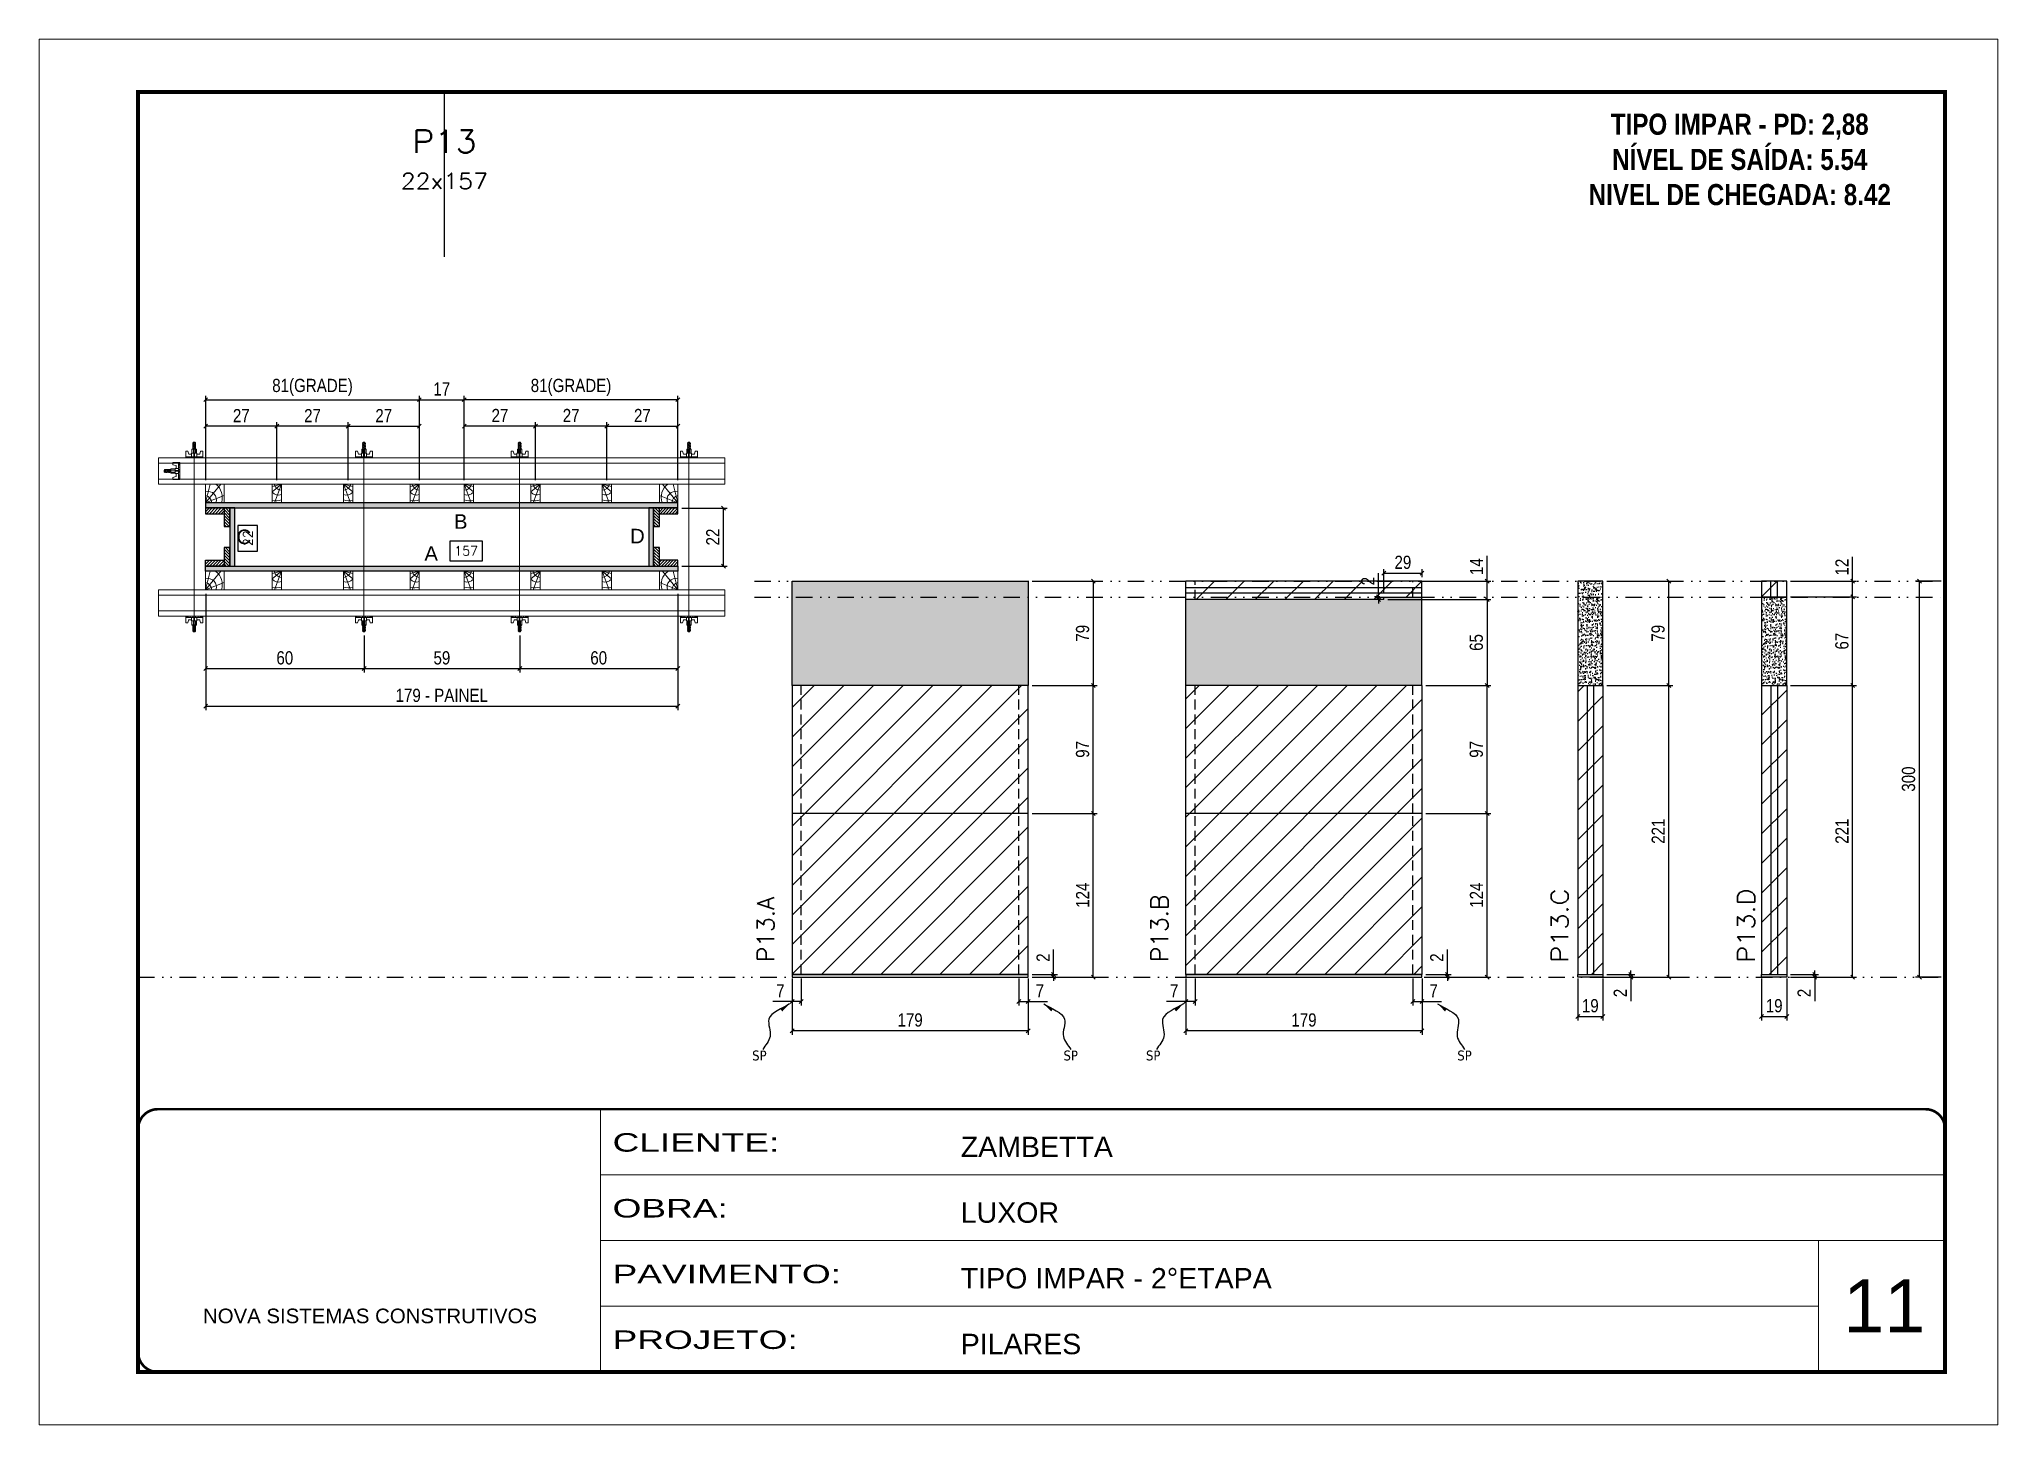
# Model space of a CAD drawing. Extents: x 14400 to 20667, y -21631 to 6985.
# Drawn here: x 17597 to 19082, y 3638 to 4688 of the extents above; entities that cross this region are included whole.
import ezdxf
from ezdxf.enums import TextEntityAlignment as Align

# ---------------------------------------------------------------- set-up
doc = ezdxf.new("R2010")
doc.units = 0
for name, pattern in [('CONTINUO', [0]), ('DASHED', [0.75, 0.5, -0.25]), ('DIVIDE2', [0.625, 0.25, -0.125, 0, -0.125, 0, -0.125]), ('HIDDEN', [0.375, 0.25, -0.125])]:
    doc.linetypes.add(name, pattern=pattern)
for name, color, linetype, lineweight in [('CARIMBO', 255, 'Continuous', 9), ('Folhas', 255, 'Continuous', 9), ('Hachura', 251, 'Continuous', 9), ('Madeira', 126, 'Continuous', 18), ('Perfil Metálico', 224, 'Continuous', 18), ('SARRAFO DE PRESSAO', 251, 'DASHED', 9), ('Texto Seção', 7, 'Continuous', 15)]:
    doc.layers.add(name, color=color, linetype=linetype, lineweight=lineweight)
for name, color, linetype in [('CHAPA', 1, 'Continuous'), ('COTA', 241, 'Continuous'), ('MEIO_PONT', 93, 'Continuous'), ('NOMENCLATURA', 7, 'Continuous'), ('Nível', 160, 'Continuous'), ('Painéis', 200, 'Continuous'), ('SARR_2.2x7', 40, 'Continuous'), ('SARR_EDITAR', 141, 'Continuous'), ('SARRAFO', 251, 'Continuous'), ('texto', 7, 'Continuous'), ('Texto de Titulo', 7, 'Continuous'), ('Texto Qtd Sarr', 242, 'Continuous'), ('TEXTO_GERAL', 7, 'Continuous')]:
    doc.layers.add(name, color=color, linetype=linetype)
doc.styles.add('ARIAL', font='arial.ttf')
doc.styles.add('COTA TECNICA', font='techl___.ttf', dxfattribs={"height": 10})
doc.styles.add('COTA TECNICA 2X', font='techl___.ttf', dxfattribs={"height": 10})
doc.styles.add('COTA TECNICA-50', font='techl___.ttf', dxfattribs={"height": 10})
doc.styles.add('REGUA-120', font='ROMANS.shx', dxfattribs={"height": 15})
doc.styles.add('ROMANC', font='techb___.ttf', dxfattribs={"height": 2.5})
doc.styles.add('ROMANS', font='romans.shx')
doc.styles.get("Standard").update_dxf_attribs({"font": 'arial.ttf'})
doc.styles.add('Tecnologia', font='')
doc.styles.get('Tecnologia').set_extended_font_data('Forgotten Futurist')
doc.dimstyles.new('COTA PAINEL-50', dxfattribs={"dimtxt": 10, "dimasz": 3, "dimexe": 3, "dimexo": 3, "dimgap": 3, "dimtad": 1, "dimdec": 1, "dimzin": 12, "dimdsep": 46, "dimtxsty": 'COTA TECNICA-50', "dimblk1": 'OBLIQUE', "dimblk2": 'OBLIQUE', "dimsah": 1, "dimcen": 0.9, "dimclrd": 4, "dimclre": 4, "dimclrt": 240, "dimadec": 1, "dimazin": 3, "dimtfac": 1, "dimtdec": 1, "dimtmove": 0, "dimatfit": 3, "dimfxl": 1, "dimtolj": 1, "dimtzin": 12, "dimarcsym": 0})
doc.dimstyles.new('PAINEL', dxfattribs={"dimtxt": 10, "dimasz": 3, "dimexe": 3, "dimexo": 3, "dimgap": 3, "dimtad": 1, "dimdec": 1, "dimzin": 12, "dimdsep": 46, "dimtxsty": 'COTA TECNICA', "dimblk1": 'OBLIQUE', "dimblk2": 'OBLIQUE', "dimsah": 1, "dimcen": 0.9, "dimclrd": 4, "dimclre": 4, "dimclrt": 240, "dimadec": 1, "dimazin": 3, "dimtfac": 1, "dimtdec": 1, "dimtmove": 0, "dimatfit": 3, "dimfxl": 1, "dimtolj": 1, "dimtzin": 12, "dimarcsym": 0})
doc.dimstyles.new('SECAO PILAR', dxfattribs={"dimtxt": 10, "dimasz": 3, "dimexe": 3, "dimexo": 3, "dimgap": 3, "dimtad": 1, "dimdec": 1, "dimlfac": 0.5, "dimzin": 12, "dimdsep": 46, "dimtxsty": 'COTA TECNICA 2X', "dimblk1": 'OBLIQUE', "dimblk2": 'OBLIQUE', "dimsah": 1, "dimcen": 0.9, "dimclrd": 256, "dimclre": 256, "dimclrt": 256, "dimadec": 1, "dimazin": 3, "dimtfac": 1, "dimtdec": 1, "dimtmove": 0, "dimatfit": 3, "dimfxl": 1, "dimtolj": 1, "dimtzin": 12, "dimarcsym": 0})
doc.dimstyles.new('SECÇÃO 2', dxfattribs={"dimtxt": 7, "dimasz": 6, "dimexe": 0.18, "dimexo": 2, "dimgap": -4, "dimtad": 3, "dimdec": 1, "dimlfac": 0.5, "dimzin": 12, "dimdsep": 46, "dimtxsty": 'ROMANS', "dimblk": 'ARCHTICK', "dimcen": 0.09, "dimse1": 1, "dimse2": 1, "dimsd1": 1, "dimsd2": 1, "dimclrd": 180, "dimclre": 5, "dimclrt": 1, "dimadec": 0, "dimazin": 3, "dimtfac": 1, "dimtdec": 1, "dimtofl": 0, "dimtmove": 0, "dimatfit": 3, "dimldrblk": 'ARCHTICK', "dimfxl": 1, "dimtolj": 1, "dimtzin": 0, "dimarcsym": 0})
doc.dimstyles.get("Standard").update_dxf_attribs({"dimtxt": 0.18, "dimasz": 0.18, "dimexe": 0.18, "dimexo": 0.0625, "dimgap": 0.09, "dimtad": 0, "dimtih": 1, "dimtoh": 1, "dimdec": 4, "dimzin": 0, "dimdsep": 46, "dimtxsty": 'Standard', "dimcen": 0.09, "dimadec": 0, "dimazin": 0, "dimtfac": 1, "dimtdec": 4, "dimtofl": 0, "dimtmove": 0, "dimatfit": 3, "dimfxl": 1, "dimtolj": 1, "dimtzin": 0, "dimarcsym": 0})

msp = doc.modelspace()

# ---------------------------------------------------------------- texts
at = {"layer": 'CARIMBO', "style": 'ARIAL'}
msp.add_text('11', height=40, dxfattribs=at).set_placement((18964.83, 3707.72))
at = {"layer": 'NOMENCLATURA', "color": 2, "insert": (18886.29, 4631.16), "char_height": 16, "attachment_point": 2, "style": 'ROMANC'}
msp.add_mtext_dynamic_manual_height_columns('TIPO IMPAR - PD: 2,88\\PNÍVEL DE SAÍDA: 5.54\\PNIVEL DE CHEGADA: 8.42', width=432.3511, gutter_width=1, heights=[0], dxfattribs=at)
at = {"layer": 'texto', "color": 0, "char_height": 7.5, "attachment_point": 5}
for insert in [(18143.03, 3917.37), (18379.05, 3917.37), (18441.61, 3917.37), (18677.63, 3917.37)]:
    msp.add_mtext('{\\fTahoma|b0|i0|c0|p34;\\C4;SP}', dxfattribs=dict(at, insert=insert))
at = {"layer": 'Texto Seção', "style": 'REGUA-120', "width": 1.1}
for s, p in [('P13.C', (18756.29, 3987.62)), ('P13.D', (18897.62, 3987.62))]:
    msp.add_text(s, height=13, rotation=90, dxfattribs=at).set_placement(p)
at = {"layer": 'Texto Seção', "char_height": 13, "width": 285.3299, "attachment_point": 7, "rotation": 90, "style": 'REGUA-120'}
for s, insert in [('\\pt26;P13.A', (18154.33, 3988.11)), ('\\pt26;P13.B', (18452.91, 3988.11))]:
    msp.add_mtext(s, dxfattribs=dict(at, insert=insert))
at = {"layer": 'TEXTO_GERAL', "style": 'ARIAL'}
for s, p in [('B', (17916.59, 4322.07)), ('C', (17752.2, 4310.47)), ('D', (18050.55, 4311.05)), ('A', (17894.18, 4297.84))]:
    msp.add_text(s, height=11, dxfattribs=at).set_placement(p, align=Align.MIDDLE_CENTER)

# ---------------------------------------------------------------- blocks, each defined once
blk = doc.blocks.new('9999999999')
at = {"color": 30, "linetype": 'CONTINUO'}
for p, q in [((98564.6, 34230.2), (98564.6, 34429.4)), ((98564.6, 34379.6), (99584, 34379.6)), ((98564.6, 34329.8), (99488, 34329.8)), ((99584, 34329.8), (99488, 34329.8)), ((99488, 34329.8), (99488, 34230.2)), ((98564.6, 34280), (99488, 34280))]:
    blk.add_line(p, q, dxfattribs=at)
at = {"color": 30, "linetype": 'CONTINUO', "const_width": 2}
blk.add_lwpolyline([(99584, 34230.2), (99584, 34414.4, 0.414214), (99569, 34429.4), (98229, 34429.4, 0.414214), (98214, 34414.4), (98214, 34245.2, 0.414214), (98229, 34230.2), (99584, 34230.2)], format="xyb", dxfattribs=at)
at = {"layer": 'Folhas'}
blk.add_lwpolyline([(98139, 34190.2), (99624, 34190.2), (99624, 35240.2), (98139, 35240.2)], close=True, dxfattribs=at)
at = {"layer": 'Folhas', "color": 30, "const_width": 3}
blk.add_lwpolyline([(98214, 34230.2), (99584, 34230.2), (99584, 35200.2), (98214, 35200.2)], close=True, dxfattribs=at)
at = {"color": 7, "linetype": 'Continuous', "ltscale": 5, "style": 'ARIAL'}
for s, height, p in [('ZAMBETTA', 15.48, (98837.7, 34393.1)), ('LUXOR', 15.48, (98837.7, 34343.3)), ('TIPO IMPAR - 2°ETAPA', 15.483, (98837.7, 34293.5)), ('NOVA SISTEMAS CONSTRUTIVOS', 11.059, (98263.2, 34267.2)), ('PILARES', 15.48, (98837.7, 34243.7))]:
    blk.add_text(s, height=height, dxfattribs=at).set_placement(p)
at = {"layer": 'Folhas', "color": 7, "style": 'Tecnologia', "width": 1.5}
for s, p in [('CLIENTE:', (98573.7, 34397.2)), ('OBRA:', (98573.7, 34347.3)), ('PAVIMENTO:', (98573.7, 34297.5)), ('PROJETO:', (98573.7, 34247.7))]:
    blk.add_text(s, height=14, dxfattribs=at).set_placement(p)
blk = doc.blocks.new('*D713')
at = {"layer": 'COTA', "color": 180, "lineweight": -2, "transparency": 16777216}
for p, q in [((17762.6, 4319.1), (17747.6, 4319.1)), ((17747.6, 4319.1), (17747.6, 4299.7)), ((17762.6, 4299.7), (17762.6, 4319.1)), ((17747.6, 4299.7), (17762.6, 4299.7))]:
    blk.add_line(p, q, dxfattribs=at)
at = {"layer": 'Defpoints', "color": 0, "transparency": 16777216}
for p in [(17762.5, 4332.3), (17762.5, 4288.3), (17766.6, 4288.3)]:
    blk.add_point(p, dxfattribs=at)
at = {"layer": 'COTA', "color": 1, "transparency": 16777216, "insert": (17755.1, 4309.4), "char_height": 7, "attachment_point": 5, "rotation": 90, "style": 'ROMANS'}
blk.add_mtext('\\A1;22', dxfattribs=at)
blk = doc.blocks.new('_ArchTick')
at = {"color": 0, "linetype": 'ByBlock', "const_width": 0.15}
blk.add_lwpolyline([(-0.5, -0.5), (0.5, 0.5)], dxfattribs=at)
blk = doc.blocks.new('*D714')
at = {"layer": 'COTA', "color": 180, "lineweight": -2, "transparency": 16777216}
for p, q in [((17933.2, 4307.3), (17908.2, 4307.3)), ((17908.2, 4307.3), (17908.2, 4292.3)), ((17933.2, 4292.3), (17933.2, 4307.3)), ((17908.2, 4292.3), (17933.2, 4292.3))]:
    blk.add_line(p, q, dxfattribs=at)
at = {"layer": 'Defpoints', "color": 0, "transparency": 16777216}
for p in [(17745.2, 4288.3), (18059.2, 4288.3), (18059.2, 4288.3)]:
    blk.add_point(p, dxfattribs=at)
at = {"layer": 'COTA', "color": 1, "transparency": 16777216, "insert": (17920.7, 4299.8), "char_height": 7, "attachment_point": 5, "style": 'ROMANS'}
blk.add_mtext('\\A1;157', dxfattribs=at)
blk = doc.blocks.new('_Oblique')
at = {"color": 0, "linetype": 'ByBlock', "lineweight": -2}
blk.add_line((-0.5, -0.5), (0.5, 0.5), dxfattribs=at)
blk = doc.blocks.new('*D715')
at = {"layer": 'COTA', "lineweight": -2, "transparency": 16777216}
for p, q in [((17723.2, 4267.3), (17723.2, 4179.2)), ((18081.2, 4267.4), (18081.2, 4179.2)), ((17723.2, 4182.2), (18081.2, 4182.2))]:
    blk.add_line(p, q, dxfattribs=at)
at = {"layer": 'Defpoints', "color": 0, "transparency": 16777216}
for p in [(17723.2, 4270.3), (18081.2, 4270.4), (18081.2, 4182.2)]:
    blk.add_point(p, dxfattribs=at)
at = {"layer": 'COTA', "lineweight": -2, "transparency": 16777216, "xscale": 3, "yscale": 3, "zscale": 3, "rotation": 180}
blk.add_blockref('_Oblique', (17723.2, 4182.2), dxfattribs=at)
at = {"layer": 'COTA', "lineweight": -2, "transparency": 16777216, "xscale": 3, "yscale": 3, "zscale": 3}
blk.add_blockref('_Oblique', (18081.2, 4182.2), dxfattribs=at)
at = {"layer": 'COTA', "transparency": 16777216, "insert": (17902.2, 4190.3), "char_height": 10, "attachment_point": 5, "style": 'COTA TECNICA 2X'}
blk.add_mtext('\\A1;179 - PAINEL', dxfattribs=at)
blk = doc.blocks.new('*D716')
at = {"layer": 'COTA', "lineweight": -2, "transparency": 16777216}
for p, q in [((17723.2, 4267.3), (17723.2, 4207.6)), ((17843.3, 4235.6), (17843.3, 4207.6)), ((17723.2, 4210.6), (17843.3, 4210.6))]:
    blk.add_line(p, q, dxfattribs=at)
at = {"layer": 'Defpoints', "color": 0, "transparency": 16777216}
for p in [(17723.2, 4270.3), (17843.3, 4238.6), (17843.3, 4210.6)]:
    blk.add_point(p, dxfattribs=at)
at = {"layer": 'COTA', "lineweight": -2, "transparency": 16777216, "xscale": 3, "yscale": 3, "zscale": 3, "rotation": 180}
blk.add_blockref('_Oblique', (17723.2, 4210.6), dxfattribs=at)
at = {"layer": 'COTA', "lineweight": -2, "transparency": 16777216, "xscale": 3, "yscale": 3, "zscale": 3}
blk.add_blockref('_Oblique', (17843.3, 4210.6), dxfattribs=at)
at = {"layer": 'COTA', "transparency": 16777216, "insert": (17783.2, 4218.7), "char_height": 10, "attachment_point": 5, "style": 'COTA TECNICA 2X'}
blk.add_mtext('\\A1;60', dxfattribs=at)
blk = doc.blocks.new('*D717')
at = {"layer": 'COTA', "lineweight": -2, "transparency": 16777216}
for p, q in [((18081.2, 4267.3), (18081.2, 4207.6)), ((17961.3, 4235.6), (17961.3, 4207.6)), ((17961.3, 4210.6), (18081.2, 4210.6))]:
    blk.add_line(p, q, dxfattribs=at)
at = {"layer": 'Defpoints', "color": 0, "transparency": 16777216}
for p in [(18081.2, 4270.3), (17961.3, 4238.6), (18081.2, 4210.6)]:
    blk.add_point(p, dxfattribs=at)
at = {"layer": 'COTA', "lineweight": -2, "transparency": 16777216, "xscale": 3, "yscale": 3, "zscale": 3, "rotation": 180}
blk.add_blockref('_Oblique', (17961.3, 4210.6), dxfattribs=at)
at = {"layer": 'COTA', "lineweight": -2, "transparency": 16777216, "xscale": 3, "yscale": 3, "zscale": 3}
blk.add_blockref('_Oblique', (18081.2, 4210.6), dxfattribs=at)
at = {"layer": 'COTA', "transparency": 16777216, "insert": (18021.2, 4218.7), "char_height": 10, "attachment_point": 5, "style": 'COTA TECNICA 2X'}
blk.add_mtext('\\A1;60', dxfattribs=at)
blk = doc.blocks.new('C')
at = {"layer": 'Hachura', "color": 0}
for p, q in [((0, 3.22), (0, -3.22)), ((0.45, 3.22), (0, 3.22)), ((0.46, 3.16), (0, 3.16)), ((0.46, 3.05), (0, 3.05)), ((0.46, 2.88), (0, 2.88)), ((0, 2.75), (0, -1.16)), ((0.46, 2.65), (0, 2.65)), ((0.46, 2.23), (0, 2.23)), ((0.46, 1.51), (0, 1.51)), ((0.39, 0.49), (0.17, 0.49)), ((0.45, -3.23), (0.45, 3.22)), ((0.45, 3.22), (2.58, 3.22)), ((1.74, 0.97), (0.45, 0.97)), ((1.45, 0.1), (0.45, 0.1)), ((1.35, 1.94), (1.35, 0.96)), ((2.58, 2.39), (1.47, 2.09)), ((1.74, -0.97), (1.74, 0.97)), ((1.74, 0.97), (1.74, 0.84)), ((1.74, 0.97), (1.74, 0.84)), ((1.74, 0.84), (3.35, 0.84)), ((3.35, 0.45), (1.74, 0.45)), ((2.58, 3.22), (2.58, 2.39)), ((3.32, 0.84), (3.32, -0.84)), ((3.35, 0.84), (3.35, -0.84)), ((3.68, 0.45), (3.35, 0.45)), ((3.84, -0.52), (3.35, 0.45)), ((3.35, 0.06), (3.67, -0.57)), ((3.68, 0.45), (4.16, -0.52)), ((3.72, 0.5), (4.25, -0.57)), ((4.37, -0.55), (3.83, 0.53)), ((4.15, 0.45), (3.93, 0.45)), ((4.42, -0.52), (3.93, 0.45)), ((4.15, 0.45), (4.26, 0.45)), ((4.26, 0.45), (4.74, -0.52)), ((4.3, 0.5), (4.83, -0.57)), ((4.95, -0.55), (4.41, 0.53)), ((4.51, 0.45), (4.84, 0.45)), ((5, -0.52), (4.51, 0.45)), ((4.84, 0.45), (5.32, -0.52)), ((4.88, 0.5), (5.41, -0.57)), ((5.53, -0.55), (4.99, 0.53)), ((5.58, -0.52), (5.09, 0.45)), ((5.42, 0.45), (5.09, 0.45)), ((5.58, -0.52), (5.09, 0.45)), ((5.42, 0.45), (5.74, -0.19)), ((5.46, 0.5), (5.74, -0.07)), ((5.74, 0.19), (5.57, 0.53)), ((5.74, 0.32), (5.68, 0.45)), ((5.68, 0.45), (5.74, 0.45)), ((5.74, 0.45), (5.9, 0.29)), ((5.74, 0.45), (5.74, -0.52)), ((5.9, -0.36), (5.9, 0.29)), ((0.45, 0), (0, 0)), ((0.46, -1.52), (0, -1.52)), ((0.46, -2.23), (0, -2.23)), ((0.46, -2.65), (0, -2.65)), ((0.46, -2.88), (0, -2.88)), ((0.46, -3.05), (0, -3.05)), ((0.46, -3.16), (0, -3.16)), ((0, -3.22), (2.57, -3.22)), ((0.08, -0.48), (0.29, -0.48)), ((0.29, -0.48), (0.4, -0.48)), ((0.45, 0), (0.45, -0.97)), ((0.45, -0.16), (1.45, -0.16)), ((0.45, -0.65), (0.45, -0.32)), ((0.45, -3.23), (0.45, -0.65)), ((0.45, -0.97), (1.74, -0.97)), ((1.35, -1.94), (1.35, -0.97)), ((2.58, -2.39), (1.47, -2.1)), ((3.35, -0.32), (1.74, -0.32)), ((3.35, -0.84), (1.74, -0.84)), ((2.58, -3.23), (2.58, -2.39)), ((3.35, -0.07), (3.58, -0.52)), ((3.35, -0.52), (3.58, -0.52)), ((3.84, -0.52), (4.16, -0.52)), ((4.42, -0.52), (4.74, -0.52)), ((4.63, -0.52), (4.74, -0.52)), ((5, -0.52), (5.32, -0.52)), ((5.58, -0.52), (5.74, -0.52)), ((5.74, -0.52), (5.9, -0.36)), ((5.74, -0.52), (5.74, -0.52))]:
    blk.add_line(p, q, dxfattribs=at)
for centre, radius, start, end in [((1.52, 1.94), 0.161, 104.74356, 180), ((1.44, -0.03), 0.129, 272.69497, 87.30503), ((3.81, 0.39), 0.143, 25.56881, 154.43119), ((4.39, 0.39), 0.143, 25.56881, 154.43119), ((4.97, 0.39), 0.143, 25.56881, 154.43119), ((5.55, 0.39), 0.143, 25.56881, 154.43119), ((0.17, -0.37), 0.174, 221.74404, 317.85924), ((1.52, -1.94), 0.161, 180, 255.25644), ((3.71, -0.4), 0.174, 222.14076, 318.25596), ((4.29, -0.4), 0.174, 222.14076, 318.25596), ((4.87, -0.4), 0.174, 222.14076, 318.25596), ((5.45, -0.4), 0.174, 222.14076, 318.25596), ((5.61, -0.4), 0.174, 317.85924, 318.25596)]:
    blk.add_arc(centre, radius, start, end, dxfattribs=at)
blk = doc.blocks.new('*D718')
at = {"layer": 'COTA', "lineweight": -2, "transparency": 16777216}
for p, q in [((17843.3, 4235.6), (17843.3, 4207.6)), ((17961.3, 4235.6), (17961.3, 4207.6)), ((17843.3, 4210.6), (17961.3, 4210.6))]:
    blk.add_line(p, q, dxfattribs=at)
at = {"layer": 'Defpoints', "color": 0, "transparency": 16777216}
for p in [(17843.3, 4238.6), (17961.3, 4238.6), (17961.3, 4210.6)]:
    blk.add_point(p, dxfattribs=at)
at = {"layer": 'COTA', "lineweight": -2, "transparency": 16777216, "xscale": 3, "yscale": 3, "zscale": 3, "rotation": 180}
blk.add_blockref('_Oblique', (17843.3, 4210.6), dxfattribs=at)
at = {"layer": 'COTA', "lineweight": -2, "transparency": 16777216, "xscale": 3, "yscale": 3, "zscale": 3}
blk.add_blockref('_Oblique', (17961.3, 4210.6), dxfattribs=at)
at = {"layer": 'COTA', "transparency": 16777216, "insert": (17902.3, 4218.7), "char_height": 10, "attachment_point": 5, "style": 'COTA TECNICA 2X'}
blk.add_mtext('\\A1;59', dxfattribs=at)
blk = doc.blocks.new('*D719')
at = {"layer": 'COTA', "lineweight": -2, "transparency": 16777216}
for p, q in [((17919.2, 4353.3), (17919.2, 4417.4)), ((18081.2, 4414.4), (17919.2, 4414.4)), ((18081.2, 4353.3), (18081.2, 4417.4))]:
    blk.add_line(p, q, dxfattribs=at)
at = {"layer": 'Defpoints', "color": 0, "transparency": 16777216}
for p in [(17919.2, 4414.4), (17919.2, 4350.3), (18081.2, 4350.3)]:
    blk.add_point(p, dxfattribs=at)
at = {"layer": 'COTA', "lineweight": -2, "transparency": 16777216, "xscale": 3, "yscale": 3, "zscale": 3, "rotation": 180}
blk.add_blockref('_Oblique', (17919.2, 4414.4), dxfattribs=at)
at = {"layer": 'COTA', "lineweight": -2, "transparency": 16777216, "xscale": 3, "yscale": 3, "zscale": 3}
blk.add_blockref('_Oblique', (18081.2, 4414.4), dxfattribs=at)
at = {"layer": 'COTA', "transparency": 16777216, "insert": (18000.2, 4423.7), "char_height": 10, "attachment_point": 5, "style": 'COTA TECNICA 2X'}
blk.add_mtext('\\A1;81(GRADE)', dxfattribs=at)
blk = doc.blocks.new('*D720')
at = {"layer": 'COTA', "lineweight": -2, "transparency": 16777216}
for p, q in [((18084.2, 4332.3), (18118.7, 4332.3)), ((18115.7, 4288.3), (18115.7, 4332.3)), ((18084.2, 4288.3), (18118.7, 4288.3))]:
    blk.add_line(p, q, dxfattribs=at)
at = {"layer": 'Defpoints', "color": 0, "transparency": 16777216}
for p in [(18081.2, 4332.3), (18115.7, 4332.3), (18081.2, 4288.3)]:
    blk.add_point(p, dxfattribs=at)
at = {"layer": 'COTA', "lineweight": -2, "transparency": 16777216, "xscale": 3, "yscale": 3, "zscale": 3}
for p, rotation in [((18115.7, 4332.3), 90), ((18115.7, 4288.3), 270)]:
    blk.add_blockref('_Oblique', p, dxfattribs=dict(at, rotation=rotation))
at = {"layer": 'COTA', "transparency": 16777216, "insert": (18107.7, 4310.3), "char_height": 10, "attachment_point": 5, "rotation": 90, "style": 'COTA TECNICA 2X'}
blk.add_mtext('\\A1;22', dxfattribs=at)
blk = doc.blocks.new('PONTALETE')
at = {"layer": 'Madeira'}
for q in [(2.71, 7), (7, 5.76), (7, 1.74)]:
    blk.add_line((0, 0), q, dxfattribs=at)
blk.add_lwpolyline([(0, 0), (7, 0), (7, 7), (0, 7)], close=True, dxfattribs=at)
for centre, radius, start, end in [((2.04, 0.06), 6.23, 37.28179, 109.09128), ((1.09, 0.9), 3.19, 343.60304, 109.98471), ((-0.21, -0.78), 3.09, 14.63219, 86.0383)]:
    blk.add_arc(centre, radius, start, end, dxfattribs=at)
blk = doc.blocks.new('titulo1')
at = {"layer": 'Defpoints', "color": 252, "linetype": 'HIDDEN', "ltscale": 2}
blk.add_line((0, 0), (0, 125), dxfattribs=at)
at = {"layer": 'Defpoints', "style": 'ROMANS', "oblique": 15}
blk.add_attdef('FOLHA', text='', height=10, dxfattribs=at).set_placement((0, 15.6), align=Align.MIDDLE_CENTER)
at = {"layer": 'Texto Qtd Sarr', "color": 3, "style": 'ROMANS', "oblique": 15}
for tag, height, p in [('TITULO', 17, (0, 71.4)), ('SEÇÃO', 12, (0, 41.5))]:
    blk.add_attdef(tag, text='', height=height, dxfattribs=at).set_placement(p, align=Align.MIDDLE_CENTER)
blk = doc.blocks.new('MEIO PONTALETE')
at = {"layer": 'Madeira'}
for q in [(2.71, 7), (3.5, 2.88), (3.5, 0.87)]:
    blk.add_line((0, 0), q, dxfattribs=at)
blk.add_lwpolyline([(0, 0), (3.5, 0), (3.5, 7), (0, 7)], close=True, dxfattribs=at)
for centre, radius, start, end in [((2.04, 0.06), 6.23, 76.44987, 109.09128), ((1.09, 0.9), 3.19, 40.90626, 109.98471), ((-0.21, -0.78), 3.09, 14.63219, 86.0383)]:
    blk.add_arc(centre, radius, start, end, dxfattribs=at)
blk = doc.blocks.new('*D721')
at = {"layer": 'COTA', "lineweight": -2, "transparency": 16777216}
for p, q in [((17777.2, 4353.3), (17777.2, 4397.3)), ((17831.2, 4353.3), (17831.2, 4397.3)), ((17831.2, 4394.3), (17777.2, 4394.3))]:
    blk.add_line(p, q, dxfattribs=at)
at = {"layer": 'Defpoints', "color": 0, "transparency": 16777216}
for p in [(17777.2, 4394.3), (17777.2, 4350.3), (17831.2, 4350.3)]:
    blk.add_point(p, dxfattribs=at)
at = {"layer": 'COTA', "lineweight": -2, "transparency": 16777216, "xscale": 3, "yscale": 3, "zscale": 3, "rotation": 180}
blk.add_blockref('_Oblique', (17777.2, 4394.3), dxfattribs=at)
at = {"layer": 'COTA', "lineweight": -2, "transparency": 16777216, "xscale": 3, "yscale": 3, "zscale": 3}
blk.add_blockref('_Oblique', (17831.2, 4394.3), dxfattribs=at)
at = {"layer": 'COTA', "transparency": 16777216, "insert": (17804.2, 4402.3), "char_height": 10, "attachment_point": 5, "style": 'COTA TECNICA 2X'}
blk.add_mtext('\\A1;27', dxfattribs=at)
blk = doc.blocks.new('*D722')
at = {"layer": 'COTA', "lineweight": -2, "transparency": 16777216}
for p, q in [((17723.2, 4353.3), (17723.2, 4397.3)), ((17777.2, 4353.3), (17777.2, 4397.3)), ((17777.2, 4394.3), (17723.2, 4394.3))]:
    blk.add_line(p, q, dxfattribs=at)
at = {"layer": 'Defpoints', "color": 0, "transparency": 16777216}
for p in [(17723.2, 4394.3), (17723.2, 4350.3), (17777.2, 4350.3)]:
    blk.add_point(p, dxfattribs=at)
at = {"layer": 'COTA', "lineweight": -2, "transparency": 16777216, "xscale": 3, "yscale": 3, "zscale": 3, "rotation": 180}
blk.add_blockref('_Oblique', (17723.2, 4394.3), dxfattribs=at)
at = {"layer": 'COTA', "lineweight": -2, "transparency": 16777216, "xscale": 3, "yscale": 3, "zscale": 3}
blk.add_blockref('_Oblique', (17777.2, 4394.3), dxfattribs=at)
at = {"layer": 'COTA', "transparency": 16777216, "insert": (17750.2, 4402.3), "char_height": 10, "attachment_point": 5, "style": 'COTA TECNICA 2X'}
blk.add_mtext('\\A1;27', dxfattribs=at)
blk = doc.blocks.new('*D723')
at = {"layer": 'COTA', "lineweight": -2, "transparency": 16777216}
for p, q in [((17723.2, 4353.3), (17723.2, 4417.4)), ((17723.2, 4414.4), (17885.2, 4414.4)), ((17885.2, 4353.3), (17885.2, 4417.4))]:
    blk.add_line(p, q, dxfattribs=at)
at = {"layer": 'Defpoints', "color": 0, "transparency": 16777216}
for p in [(17885.2, 4414.4), (17723.2, 4350.3), (17885.2, 4350.3)]:
    blk.add_point(p, dxfattribs=at)
at = {"layer": 'COTA', "lineweight": -2, "transparency": 16777216, "xscale": 3, "yscale": 3, "zscale": 3, "rotation": 180}
blk.add_blockref('_Oblique', (17723.2, 4414.4), dxfattribs=at)
at = {"layer": 'COTA', "lineweight": -2, "transparency": 16777216, "xscale": 3, "yscale": 3, "zscale": 3}
blk.add_blockref('_Oblique', (17885.2, 4414.4), dxfattribs=at)
at = {"layer": 'COTA', "transparency": 16777216, "insert": (17804.2, 4423.7), "char_height": 10, "attachment_point": 5, "style": 'COTA TECNICA 2X'}
blk.add_mtext('\\A1;81(GRADE)', dxfattribs=at)
blk = doc.blocks.new('*D737')
at = {"layer": 'COTA', "lineweight": -2, "transparency": 16777216}
for p, q in [((17885.2, 4353.3), (17885.2, 4417.4)), ((17885.2, 4414.4), (17919.2, 4414.4)), ((17919.2, 4353.3), (17919.2, 4417.4))]:
    blk.add_line(p, q, dxfattribs=at)
at = {"layer": 'Defpoints', "color": 0, "transparency": 16777216}
for p in [(17919.2, 4414.4), (17885.2, 4350.3), (17919.2, 4350.3)]:
    blk.add_point(p, dxfattribs=at)
at = {"layer": 'COTA', "lineweight": -2, "transparency": 16777216, "xscale": 3, "yscale": 3, "zscale": 3, "rotation": 180}
blk.add_blockref('_Oblique', (17885.2, 4414.4), dxfattribs=at)
at = {"layer": 'COTA', "lineweight": -2, "transparency": 16777216, "xscale": 3, "yscale": 3, "zscale": 3}
blk.add_blockref('_Oblique', (17919.2, 4414.4), dxfattribs=at)
at = {"layer": 'COTA', "transparency": 16777216, "insert": (17902.2, 4422.5), "char_height": 10, "attachment_point": 5, "style": 'COTA TECNICA 2X'}
blk.add_mtext('\\A1;17', dxfattribs=at)
blk = doc.blocks.new('*D738')
at = {"layer": 'COTA', "lineweight": -2, "transparency": 16777216}
for p, q in [((17831.2, 4353.3), (17831.2, 4397.3)), ((17885.2, 4353.3), (17885.2, 4397.3)), ((17831.2, 4394.3), (17885.2, 4394.3))]:
    blk.add_line(p, q, dxfattribs=at)
at = {"layer": 'Defpoints', "color": 0, "transparency": 16777216}
for p in [(17885.2, 4394.3), (17831.2, 4350.3), (17885.2, 4350.3)]:
    blk.add_point(p, dxfattribs=at)
at = {"layer": 'COTA', "lineweight": -2, "transparency": 16777216, "xscale": 3, "yscale": 3, "zscale": 3, "rotation": 180}
blk.add_blockref('_Oblique', (17831.2, 4394.3), dxfattribs=at)
at = {"layer": 'COTA', "lineweight": -2, "transparency": 16777216, "xscale": 3, "yscale": 3, "zscale": 3}
blk.add_blockref('_Oblique', (17885.2, 4394.3), dxfattribs=at)
at = {"layer": 'COTA', "transparency": 16777216, "insert": (17858.2, 4402.3), "char_height": 10, "attachment_point": 5, "style": 'COTA TECNICA 2X'}
blk.add_mtext('\\A1;27', dxfattribs=at)
blk = doc.blocks.new('*D724')
at = {"layer": 'COTA', "lineweight": -2, "transparency": 16777216}
for p, q in [((17973.3, 4353.4), (17973.3, 4397.3)), ((18027.3, 4353.4), (18027.3, 4397.3)), ((18027.3, 4394.3), (17973.3, 4394.3))]:
    blk.add_line(p, q, dxfattribs=at)
at = {"layer": 'Defpoints', "color": 0, "transparency": 16777216}
for p in [(17973.3, 4394.3), (17973.3, 4350.4), (18027.3, 4350.4)]:
    blk.add_point(p, dxfattribs=at)
at = {"layer": 'COTA', "lineweight": -2, "transparency": 16777216, "xscale": 3, "yscale": 3, "zscale": 3, "rotation": 180}
blk.add_blockref('_Oblique', (17973.3, 4394.3), dxfattribs=at)
at = {"layer": 'COTA', "lineweight": -2, "transparency": 16777216, "xscale": 3, "yscale": 3, "zscale": 3}
blk.add_blockref('_Oblique', (18027.3, 4394.3), dxfattribs=at)
at = {"layer": 'COTA', "transparency": 16777216, "insert": (18000.3, 4402.4), "char_height": 10, "attachment_point": 5, "style": 'COTA TECNICA 2X'}
blk.add_mtext('\\A1;27', dxfattribs=at)
blk = doc.blocks.new('*D725')
at = {"layer": 'COTA', "lineweight": -2, "transparency": 16777216}
for p, q in [((17919.3, 4353.3), (17919.3, 4397.3)), ((17973.3, 4353.4), (17973.3, 4397.3)), ((17973.3, 4394.3), (17919.3, 4394.3))]:
    blk.add_line(p, q, dxfattribs=at)
at = {"layer": 'Defpoints', "color": 0, "transparency": 16777216}
for p in [(17919.3, 4394.3), (17919.3, 4350.3), (17973.3, 4350.4)]:
    blk.add_point(p, dxfattribs=at)
at = {"layer": 'COTA', "lineweight": -2, "transparency": 16777216, "xscale": 3, "yscale": 3, "zscale": 3, "rotation": 180}
blk.add_blockref('_Oblique', (17919.3, 4394.3), dxfattribs=at)
at = {"layer": 'COTA', "lineweight": -2, "transparency": 16777216, "xscale": 3, "yscale": 3, "zscale": 3}
blk.add_blockref('_Oblique', (17973.3, 4394.3), dxfattribs=at)
at = {"layer": 'COTA', "transparency": 16777216, "insert": (17946.3, 4402.4), "char_height": 10, "attachment_point": 5, "style": 'COTA TECNICA 2X'}
blk.add_mtext('\\A1;27', dxfattribs=at)
blk = doc.blocks.new('*D739')
at = {"layer": 'COTA', "lineweight": -2, "transparency": 16777216}
for p, q in [((18027.3, 4353.4), (18027.3, 4397.3)), ((18081.3, 4353.3), (18081.3, 4397.3)), ((18027.3, 4394.3), (18081.3, 4394.3))]:
    blk.add_line(p, q, dxfattribs=at)
at = {"layer": 'Defpoints', "color": 0, "transparency": 16777216}
for p in [(18081.3, 4394.3), (18027.3, 4350.4), (18081.3, 4350.3)]:
    blk.add_point(p, dxfattribs=at)
at = {"layer": 'COTA', "lineweight": -2, "transparency": 16777216, "xscale": 3, "yscale": 3, "zscale": 3, "rotation": 180}
blk.add_blockref('_Oblique', (18027.3, 4394.3), dxfattribs=at)
at = {"layer": 'COTA', "lineweight": -2, "transparency": 16777216, "xscale": 3, "yscale": 3, "zscale": 3}
blk.add_blockref('_Oblique', (18081.3, 4394.3), dxfattribs=at)
at = {"layer": 'COTA', "transparency": 16777216, "insert": (18054.3, 4402.4), "char_height": 10, "attachment_point": 5, "style": 'COTA TECNICA 2X'}
blk.add_mtext('\\A1;27', dxfattribs=at)
blk = doc.blocks.new('*D726')
at = {"layer": 'COTA', "color": 4, "lineweight": -2, "transparency": 16777216}
for p, q in [((18466.4, 3975.9), (18466.4, 3933.2)), ((18645.4, 3975.9), (18645.4, 3933.2)), ((18645.4, 3936.2), (18466.4, 3936.2))]:
    blk.add_line(p, q, dxfattribs=at)
at = {"layer": 'Defpoints', "color": 0, "transparency": 16777216}
for p in [(18466.4, 3978.9), (18645.4, 3978.9), (18466.4, 3936.2)]:
    blk.add_point(p, dxfattribs=at)
at = {"layer": 'COTA', "color": 4, "lineweight": -2, "transparency": 16777216, "xscale": 3, "yscale": 3, "zscale": 3, "rotation": 180}
blk.add_blockref('_Oblique', (18466.4, 3936.2), dxfattribs=at)
at = {"layer": 'COTA', "color": 4, "lineweight": -2, "transparency": 16777216, "xscale": 3, "yscale": 3, "zscale": 3}
blk.add_blockref('_Oblique', (18645.4, 3936.2), dxfattribs=at)
at = {"layer": 'COTA', "color": 240, "transparency": 16777216, "insert": (18555.9, 3944.3), "char_height": 10, "attachment_point": 5, "style": 'COTA TECNICA'}
blk.add_mtext('\\A1;179', dxfattribs=at)
blk = doc.blocks.new('*D727')
at = {"layer": 'COTA', "color": 4, "lineweight": -2, "transparency": 16777216}
for p, q in [((18638.4, 3975.9), (18638.4, 3955.4)), ((18645.4, 3973.9), (18645.4, 3955.4)), ((18638.4, 3958.4), (18645.4, 3958.4)), ((18645.4, 3958.4), (18660.1, 3958.4))]:
    blk.add_line(p, q, dxfattribs=at)
at = {"layer": 'Defpoints', "color": 0, "transparency": 16777216}
for p in [(18638.4, 3978.9), (18645.4, 3976.9), (18645.4, 3958.4)]:
    blk.add_point(p, dxfattribs=at)
at = {"layer": 'COTA', "color": 4, "lineweight": -2, "transparency": 16777216, "xscale": 3, "yscale": 3, "zscale": 3, "rotation": 180}
blk.add_blockref('_Oblique', (18638.4, 3958.4), dxfattribs=at)
at = {"layer": 'COTA', "color": 4, "lineweight": -2, "transparency": 16777216, "xscale": 3, "yscale": 3, "zscale": 3}
blk.add_blockref('_Oblique', (18645.4, 3958.4), dxfattribs=at)
at = {"layer": 'COTA', "color": 240, "transparency": 16777216, "insert": (18654.2, 3966.4), "char_height": 10, "attachment_point": 5, "style": 'COTA TECNICA-50'}
blk.add_mtext('\\A1;7', dxfattribs=at)
blk = doc.blocks.new('*D728')
at = {"layer": 'COTA', "color": 4, "lineweight": -2, "transparency": 16777216}
for p, q in [((18466.4, 3973.9), (18466.4, 3955.4)), ((18473.4, 3975.9), (18473.4, 3955.4)), ((18466.4, 3958.4), (18451.7, 3958.4)), ((18473.4, 3958.4), (18466.4, 3958.4))]:
    blk.add_line(p, q, dxfattribs=at)
at = {"layer": 'Defpoints', "color": 0, "transparency": 16777216}
for p in [(18466.4, 3976.9), (18473.4, 3978.9), (18466.4, 3958.4)]:
    blk.add_point(p, dxfattribs=at)
at = {"layer": 'COTA', "color": 4, "lineweight": -2, "transparency": 16777216, "xscale": 3, "yscale": 3, "zscale": 3, "rotation": 180}
blk.add_blockref('_Oblique', (18466.4, 3958.4), dxfattribs=at)
at = {"layer": 'COTA', "color": 4, "lineweight": -2, "transparency": 16777216, "xscale": 3, "yscale": 3, "zscale": 3}
blk.add_blockref('_Oblique', (18473.4, 3958.4), dxfattribs=at)
at = {"layer": 'COTA', "color": 240, "transparency": 16777216, "insert": (18457.5, 3966.4), "char_height": 10, "attachment_point": 5, "style": 'COTA TECNICA-50'}
blk.add_mtext('\\A1;7', dxfattribs=at)
blk = doc.blocks.new('*D740')
at = {"layer": 'COTA', "color": 4, "linetype": 'ByBlock', "lineweight": -2, "transparency": 16777216}
for p, q in [((18648.4, 4100.9), (18697.7, 4100.9)), ((18694.7, 3976.9), (18694.7, 4100.9)), ((18648.4, 3976.9), (18697.7, 3976.9))]:
    blk.add_line(p, q, dxfattribs=at)
at = {"layer": 'Defpoints', "color": 0, "linetype": 'ByBlock', "transparency": 16777216}
for p in [(18645.4, 4100.9), (18694.7, 4100.9), (18645.4, 3976.9)]:
    blk.add_point(p, dxfattribs=at)
at = {"layer": 'COTA', "color": 4, "linetype": 'ByBlock', "lineweight": -2, "transparency": 16777216, "xscale": 3, "yscale": 3, "zscale": 3}
for p, rotation in [((18694.7, 4100.9), 90), ((18694.7, 3976.9), 270)]:
    blk.add_blockref('_Oblique', p, dxfattribs=dict(at, rotation=rotation))
at = {"layer": 'COTA', "color": 240, "linetype": 'ByBlock', "transparency": 16777216, "insert": (18686.7, 4038.9), "char_height": 10, "attachment_point": 5, "rotation": 90, "style": 'COTA TECNICA'}
blk.add_mtext('\\A1;124', dxfattribs=at)
blk = doc.blocks.new('*D729')
at = {"layer": 'COTA', "color": 4, "lineweight": -2, "transparency": 16777216}
for p, q in [((18664.6, 3978.9), (18664.6, 3997.7)), ((18648.4, 3978.9), (18667.6, 3978.9)), ((18648.4, 3976.9), (18667.6, 3976.9)), ((18664.6, 3976.9), (18664.6, 3978.9)), ((18664.6, 3976.9), (18664.6, 3973.9))]:
    blk.add_line(p, q, dxfattribs=at)
at = {"layer": 'Defpoints', "color": 0, "transparency": 16777216}
for p in [(18645.4, 3978.9), (18645.4, 3976.9), (18664.6, 3976.9)]:
    blk.add_point(p, dxfattribs=at)
at = {"layer": 'COTA', "color": 4, "lineweight": -2, "transparency": 16777216, "xscale": 3, "yscale": 3, "zscale": 3}
for p, rotation in [((18664.6, 3978.9), 270), ((18664.6, 3976.9), 90)]:
    blk.add_blockref('_Oblique', p, dxfattribs=dict(at, rotation=rotation))
at = {"layer": 'COTA', "color": 240, "transparency": 16777216, "insert": (18656.6, 3991.6), "char_height": 10, "attachment_point": 5, "rotation": 90, "style": 'COTA TECNICA-50'}
blk.add_mtext('\\A1;2', dxfattribs=at)
blk = doc.blocks.new('*D741')
at = {"layer": 'COTA', "color": 4, "linetype": 'ByBlock', "lineweight": -2, "transparency": 16777216}
for p, q in [((18648.4, 4100.9), (18697.7, 4100.9)), ((18694.7, 3976.9), (18694.7, 4100.9)), ((18648.4, 3976.9), (18697.7, 3976.9))]:
    blk.add_line(p, q, dxfattribs=at)
at = {"layer": 'Defpoints', "color": 0, "linetype": 'ByBlock', "transparency": 16777216}
for p in [(18645.4, 4100.9), (18694.7, 4100.9), (18645.4, 3976.9)]:
    blk.add_point(p, dxfattribs=at)
at = {"layer": 'COTA', "color": 4, "linetype": 'ByBlock', "lineweight": -2, "transparency": 16777216, "xscale": 3, "yscale": 3, "zscale": 3}
for p, rotation in [((18694.7, 4100.9), 90), ((18694.7, 3976.9), 270)]:
    blk.add_blockref('_Oblique', p, dxfattribs=dict(at, rotation=rotation))
at = {"layer": 'COTA', "color": 240, "linetype": 'ByBlock', "transparency": 16777216, "insert": (18686.7, 4038.9), "char_height": 10, "attachment_point": 5, "rotation": 90, "style": 'COTA TECNICA'}
blk.add_mtext('\\A1;124', dxfattribs=at)
blk = doc.blocks.new('*D730')
at = {"layer": 'COTA', "color": 4, "lineweight": -2, "transparency": 16777216}
for p, q in [((18648.4, 4197.9), (18697.7, 4197.9)), ((18694.7, 4100.9), (18694.7, 4197.9)), ((18648.4, 4100.9), (18697.7, 4100.9))]:
    blk.add_line(p, q, dxfattribs=at)
at = {"layer": 'Defpoints', "color": 0, "transparency": 16777216}
for p in [(18645.4, 4197.9), (18694.7, 4197.9), (18645.4, 4100.9)]:
    blk.add_point(p, dxfattribs=at)
at = {"layer": 'COTA', "color": 4, "lineweight": -2, "transparency": 16777216, "xscale": 3, "yscale": 3, "zscale": 3}
for p, rotation in [((18694.7, 4197.9), 90), ((18694.7, 4100.9), 270)]:
    blk.add_blockref('_Oblique', p, dxfattribs=dict(at, rotation=rotation))
at = {"layer": 'COTA', "color": 240, "transparency": 16777216, "insert": (18686.6, 4149.4), "char_height": 10, "attachment_point": 5, "rotation": 90, "style": 'COTA TECNICA'}
blk.add_mtext('\\A1;97', dxfattribs=at)
blk = doc.blocks.new('*D709')
at = {"layer": 'COTA', "color": 4, "lineweight": -2, "transparency": 16777216}
for p, q in [((18167.8, 3975.9), (18167.8, 3933.2)), ((18346.8, 3975.9), (18346.8, 3933.2)), ((18346.8, 3936.2), (18167.8, 3936.2))]:
    blk.add_line(p, q, dxfattribs=at)
at = {"layer": 'Defpoints', "color": 0, "transparency": 16777216}
for p in [(18167.8, 3978.9), (18346.8, 3978.9), (18167.8, 3936.2)]:
    blk.add_point(p, dxfattribs=at)
at = {"layer": 'COTA', "color": 4, "lineweight": -2, "transparency": 16777216, "xscale": 3, "yscale": 3, "zscale": 3, "rotation": 180}
blk.add_blockref('_Oblique', (18167.8, 3936.2), dxfattribs=at)
at = {"layer": 'COTA', "color": 4, "lineweight": -2, "transparency": 16777216, "xscale": 3, "yscale": 3, "zscale": 3}
blk.add_blockref('_Oblique', (18346.8, 3936.2), dxfattribs=at)
at = {"layer": 'COTA', "color": 240, "transparency": 16777216, "insert": (18257.3, 3944.3), "char_height": 10, "attachment_point": 5, "style": 'COTA TECNICA'}
blk.add_mtext('\\A1;179', dxfattribs=at)
blk = doc.blocks.new('*D710')
at = {"layer": 'COTA', "color": 4, "lineweight": -2, "transparency": 16777216}
for p, q in [((18339.8, 3975.9), (18339.8, 3955.4)), ((18346.8, 3973.9), (18346.8, 3955.4)), ((18339.8, 3958.4), (18346.8, 3958.4)), ((18346.8, 3958.4), (18361.5, 3958.4))]:
    blk.add_line(p, q, dxfattribs=at)
at = {"layer": 'Defpoints', "color": 0, "transparency": 16777216}
for p in [(18339.8, 3978.9), (18346.8, 3976.9), (18346.8, 3958.4)]:
    blk.add_point(p, dxfattribs=at)
at = {"layer": 'COTA', "color": 4, "lineweight": -2, "transparency": 16777216, "xscale": 3, "yscale": 3, "zscale": 3, "rotation": 180}
blk.add_blockref('_Oblique', (18339.8, 3958.4), dxfattribs=at)
at = {"layer": 'COTA', "color": 4, "lineweight": -2, "transparency": 16777216, "xscale": 3, "yscale": 3, "zscale": 3}
blk.add_blockref('_Oblique', (18346.8, 3958.4), dxfattribs=at)
at = {"layer": 'COTA', "color": 240, "transparency": 16777216, "insert": (18355.7, 3966.4), "char_height": 10, "attachment_point": 5, "style": 'COTA TECNICA-50'}
blk.add_mtext('\\A1;7', dxfattribs=at)
blk = doc.blocks.new('*D711')
at = {"layer": 'COTA', "color": 4, "lineweight": -2, "transparency": 16777216}
for p, q in [((18167.8, 3973.9), (18167.8, 3955.4)), ((18174.8, 3975.9), (18174.8, 3955.4)), ((18167.8, 3958.4), (18153.1, 3958.4)), ((18174.8, 3958.4), (18167.8, 3958.4))]:
    blk.add_line(p, q, dxfattribs=at)
at = {"layer": 'Defpoints', "color": 0, "transparency": 16777216}
for p in [(18167.8, 3976.9), (18174.8, 3978.9), (18167.8, 3958.4)]:
    blk.add_point(p, dxfattribs=at)
at = {"layer": 'COTA', "color": 4, "lineweight": -2, "transparency": 16777216, "xscale": 3, "yscale": 3, "zscale": 3, "rotation": 180}
blk.add_blockref('_Oblique', (18167.8, 3958.4), dxfattribs=at)
at = {"layer": 'COTA', "color": 4, "lineweight": -2, "transparency": 16777216, "xscale": 3, "yscale": 3, "zscale": 3}
blk.add_blockref('_Oblique', (18174.8, 3958.4), dxfattribs=at)
at = {"layer": 'COTA', "color": 240, "transparency": 16777216, "insert": (18158.9, 3966.4), "char_height": 10, "attachment_point": 5, "style": 'COTA TECNICA-50'}
blk.add_mtext('\\A1;7', dxfattribs=at)
blk = doc.blocks.new('*D731')
at = {"layer": 'COTA', "color": 4, "linetype": 'ByBlock', "lineweight": -2, "transparency": 16777216}
for p, q in [((18349.8, 4100.9), (18399.2, 4100.9)), ((18396.2, 3976.9), (18396.2, 4100.9)), ((18349.8, 3976.9), (18399.2, 3976.9))]:
    blk.add_line(p, q, dxfattribs=at)
at = {"layer": 'Defpoints', "color": 0, "linetype": 'ByBlock', "transparency": 16777216}
for p in [(18346.8, 4100.9), (18396.2, 4100.9), (18346.8, 3976.9)]:
    blk.add_point(p, dxfattribs=at)
at = {"layer": 'COTA', "color": 4, "linetype": 'ByBlock', "lineweight": -2, "transparency": 16777216, "xscale": 3, "yscale": 3, "zscale": 3}
for p, rotation in [((18396.2, 4100.9), 90), ((18396.2, 3976.9), 270)]:
    blk.add_blockref('_Oblique', p, dxfattribs=dict(at, rotation=rotation))
at = {"layer": 'COTA', "color": 240, "linetype": 'ByBlock', "transparency": 16777216, "insert": (18388.1, 4038.9), "char_height": 10, "attachment_point": 5, "rotation": 90, "style": 'COTA TECNICA'}
blk.add_mtext('\\A1;124', dxfattribs=at)
blk = doc.blocks.new('*D712')
at = {"layer": 'COTA', "color": 4, "lineweight": -2, "transparency": 16777216}
for p, q in [((18366.1, 3978.9), (18366.1, 3997.7)), ((18349.8, 3978.9), (18369.1, 3978.9)), ((18349.8, 3976.9), (18369.1, 3976.9)), ((18366.1, 3976.9), (18366.1, 3978.9)), ((18366.1, 3976.9), (18366.1, 3973.9))]:
    blk.add_line(p, q, dxfattribs=at)
at = {"layer": 'Defpoints', "color": 0, "transparency": 16777216}
for p in [(18346.8, 3978.9), (18346.8, 3976.9), (18366.1, 3976.9)]:
    blk.add_point(p, dxfattribs=at)
at = {"layer": 'COTA', "color": 4, "lineweight": -2, "transparency": 16777216, "xscale": 3, "yscale": 3, "zscale": 3}
for p, rotation in [((18366.1, 3978.9), 270), ((18366.1, 3976.9), 90)]:
    blk.add_blockref('_Oblique', p, dxfattribs=dict(at, rotation=rotation))
at = {"layer": 'COTA', "color": 240, "transparency": 16777216, "insert": (18358.1, 3991.6), "char_height": 10, "attachment_point": 5, "rotation": 90, "style": 'COTA TECNICA-50'}
blk.add_mtext('\\A1;2', dxfattribs=at)
blk = doc.blocks.new('*D732')
at = {"layer": 'COTA', "color": 4, "linetype": 'ByBlock', "lineweight": -2, "transparency": 16777216}
for p, q in [((18349.8, 4100.9), (18399.2, 4100.9)), ((18396.2, 3976.9), (18396.2, 4100.9)), ((18349.8, 3976.9), (18399.2, 3976.9))]:
    blk.add_line(p, q, dxfattribs=at)
at = {"layer": 'Defpoints', "color": 0, "linetype": 'ByBlock', "transparency": 16777216}
for p in [(18346.8, 4100.9), (18396.2, 4100.9), (18346.8, 3976.9)]:
    blk.add_point(p, dxfattribs=at)
at = {"layer": 'COTA', "color": 4, "linetype": 'ByBlock', "lineweight": -2, "transparency": 16777216, "xscale": 3, "yscale": 3, "zscale": 3}
for p, rotation in [((18396.2, 4100.9), 90), ((18396.2, 3976.9), 270)]:
    blk.add_blockref('_Oblique', p, dxfattribs=dict(at, rotation=rotation))
at = {"layer": 'COTA', "color": 240, "linetype": 'ByBlock', "transparency": 16777216, "insert": (18388.1, 4038.9), "char_height": 10, "attachment_point": 5, "rotation": 90, "style": 'COTA TECNICA'}
blk.add_mtext('\\A1;124', dxfattribs=at)
blk = doc.blocks.new('*D733')
at = {"layer": 'COTA', "color": 4, "lineweight": -2, "transparency": 16777216}
for p, q in [((18349.8, 4197.9), (18399.2, 4197.9)), ((18396.2, 4100.9), (18396.2, 4197.9)), ((18349.8, 4100.9), (18399.2, 4100.9))]:
    blk.add_line(p, q, dxfattribs=at)
at = {"layer": 'Defpoints', "color": 0, "transparency": 16777216}
for p in [(18346.8, 4197.9), (18396.2, 4197.9), (18346.8, 4100.9)]:
    blk.add_point(p, dxfattribs=at)
at = {"layer": 'COTA', "color": 4, "lineweight": -2, "transparency": 16777216, "xscale": 3, "yscale": 3, "zscale": 3}
for p, rotation in [((18396.2, 4197.9), 90), ((18396.2, 4100.9), 270)]:
    blk.add_blockref('_Oblique', p, dxfattribs=dict(at, rotation=rotation))
at = {"layer": 'COTA', "color": 240, "transparency": 16777216, "insert": (18388.1, 4149.4), "char_height": 10, "attachment_point": 5, "rotation": 90, "style": 'COTA TECNICA'}
blk.add_mtext('\\A1;97', dxfattribs=at)
blk = doc.blocks.new('*D734')
at = {"layer": 'COTA', "color": 4, "lineweight": -2, "transparency": 16777216}
for p, q in [((19039, 4276.9), (19019.5, 4276.9)), ((19022.5, 3976.9), (19022.5, 4276.9)), ((19039, 3976.9), (19019.5, 3976.9))]:
    blk.add_line(p, q, dxfattribs=at)
at = {"layer": 'Defpoints', "color": 0, "transparency": 16777216}
for p in [(19022.5, 4276.9), (19042, 4276.9), (19042, 3976.9)]:
    blk.add_point(p, dxfattribs=at)
at = {"layer": 'COTA', "color": 4, "lineweight": -2, "transparency": 16777216, "xscale": 3, "yscale": 3, "zscale": 3}
for p, rotation in [((19022.5, 4276.9), 90), ((19022.5, 3976.9), 270)]:
    blk.add_blockref('_Oblique', p, dxfattribs=dict(at, rotation=rotation))
at = {"layer": 'COTA', "color": 240, "transparency": 16777216, "insert": (19014.3, 4126.9), "char_height": 10, "attachment_point": 5, "rotation": 90, "style": 'COTA TECNICA'}
blk.add_mtext('\\A1;300', dxfattribs=at)
blk = doc.blocks.new('*D735')
at = {"layer": 'COTA', "color": 4, "lineweight": -2, "transparency": 16777216}
for p, q in [((18694.7, 4276.9), (18694.7, 4296)), ((18648.4, 4276.9), (18697.7, 4276.9)), ((18694.7, 4262.9), (18694.7, 4276.9)), ((18619.4, 4262.9), (18697.7, 4262.9))]:
    blk.add_line(p, q, dxfattribs=at)
at = {"layer": 'Defpoints', "color": 0, "transparency": 16777216}
for p in [(18645.4, 4276.9), (18694.7, 4276.9), (18616.4, 4262.9)]:
    blk.add_point(p, dxfattribs=at)
at = {"layer": 'COTA', "color": 4, "lineweight": -2, "transparency": 16777216, "xscale": 3, "yscale": 3, "zscale": 3}
for p, rotation in [((18694.7, 4276.9), 90), ((18694.7, 4262.9), 270)]:
    blk.add_blockref('_Oblique', p, dxfattribs=dict(at, rotation=rotation))
at = {"layer": 'COTA', "color": 240, "transparency": 16777216, "insert": (18686.7, 4287.9), "char_height": 10, "attachment_point": 5, "rotation": 90, "style": 'COTA TECNICA'}
blk.add_mtext('\\A1;14', dxfattribs=at)
blk = doc.blocks.new('*D736')
at = {"layer": 'COTA', "color": 4, "lineweight": -2, "transparency": 16777216}
for p, q in [((18612.3, 4264.9), (18612.3, 4283)), ((18613.4, 4264.9), (18609.3, 4264.9)), ((18613.4, 4262.9), (18609.3, 4262.9)), ((18612.3, 4262.9), (18612.3, 4264.9)), ((18612.3, 4262.9), (18612.3, 4259.9))]:
    blk.add_line(p, q, dxfattribs=at)
at = {"layer": 'Defpoints', "color": 0, "transparency": 16777216}
for p in [(18612.3, 4264.9), (18616.4, 4264.9), (18616.4, 4262.9)]:
    blk.add_point(p, dxfattribs=at)
at = {"layer": 'COTA', "color": 4, "lineweight": -2, "transparency": 16777216, "xscale": 3, "yscale": 3, "zscale": 3}
for p, rotation in [((18612.3, 4264.9), 270), ((18612.3, 4262.9), 90)]:
    blk.add_blockref('_Oblique', p, dxfattribs=dict(at, rotation=rotation))
at = {"layer": 'COTA', "color": 240, "transparency": 16777216, "insert": (18604.3, 4276.9), "char_height": 10, "attachment_point": 5, "rotation": 90, "style": 'COTA TECNICA'}
blk.add_mtext('\\A1;2', dxfattribs=at)
blk = doc.blocks.new('*D1085')
at = {"layer": 'COTA', "color": 4, "lineweight": -2, "transparency": 16777216}
for p, q in [((18349.8, 4276.9), (18399.2, 4276.9)), ((18396.2, 4276.9), (18396.2, 4197.9)), ((18349.8, 4197.9), (18399.2, 4197.9))]:
    blk.add_line(p, q, dxfattribs=at)
at = {"layer": 'Defpoints', "color": 0, "transparency": 16777216}
for p in [(18346.8, 4276.9), (18346.8, 4197.9), (18396.2, 4197.9)]:
    blk.add_point(p, dxfattribs=at)
at = {"layer": 'COTA', "color": 4, "lineweight": -2, "transparency": 16777216, "xscale": 3, "yscale": 3, "zscale": 3}
for p, rotation in [((18396.2, 4276.9), 90), ((18396.2, 4197.9), 270)]:
    blk.add_blockref('_Oblique', p, dxfattribs=dict(at, rotation=rotation))
at = {"layer": 'COTA', "color": 240, "transparency": 16777216, "insert": (18388.1, 4237.4), "char_height": 10, "attachment_point": 5, "rotation": 90, "style": 'COTA TECNICA'}
blk.add_mtext('\\A1;79', dxfattribs=at)
blk = doc.blocks.new('*D1086')
at = {"layer": 'COTA', "color": 4, "lineweight": -2, "transparency": 16777216}
for p, q in [((18648.4, 4262.9), (18697.7, 4262.9)), ((18694.7, 4262.9), (18694.7, 4197.9)), ((18648.4, 4197.9), (18697.7, 4197.9))]:
    blk.add_line(p, q, dxfattribs=at)
at = {"layer": 'Defpoints', "color": 0, "transparency": 16777216}
for p in [(18645.4, 4262.9), (18645.4, 4197.9), (18694.7, 4197.9)]:
    blk.add_point(p, dxfattribs=at)
at = {"layer": 'COTA', "color": 4, "lineweight": -2, "transparency": 16777216, "xscale": 3, "yscale": 3, "zscale": 3}
for p, rotation in [((18694.7, 4262.9), 90), ((18694.7, 4197.9), 270)]:
    blk.add_blockref('_Oblique', p, dxfattribs=dict(at, rotation=rotation))
at = {"layer": 'COTA', "color": 240, "transparency": 16777216, "insert": (18686.6, 4230.4), "char_height": 10, "attachment_point": 5, "rotation": 90, "style": 'COTA TECNICA'}
blk.add_mtext('\\A1;65', dxfattribs=at)
blk = doc.blocks.new('*D1087')
at = {"layer": 'COTA', "color": 4, "lineweight": -2, "transparency": 16777216}
for p, q in [((18616.4, 4267.9), (18616.4, 4286)), ((18616.4, 4283), (18645.4, 4283)), ((18645.4, 4279.9), (18645.4, 4286))]:
    blk.add_line(p, q, dxfattribs=at)
at = {"layer": 'Defpoints', "color": 0, "transparency": 16777216}
for p in [(18645.4, 4283), (18645.4, 4276.9), (18616.4, 4264.9)]:
    blk.add_point(p, dxfattribs=at)
at = {"layer": 'COTA', "color": 4, "lineweight": -2, "transparency": 16777216, "xscale": 3, "yscale": 3, "zscale": 3, "rotation": 180}
blk.add_blockref('_Oblique', (18616.4, 4283), dxfattribs=at)
at = {"layer": 'COTA', "color": 4, "lineweight": -2, "transparency": 16777216, "xscale": 3, "yscale": 3, "zscale": 3}
blk.add_blockref('_Oblique', (18645.4, 4283), dxfattribs=at)
at = {"layer": 'COTA', "color": 240, "transparency": 16777216, "insert": (18630.9, 4291.1), "char_height": 10, "attachment_point": 5, "style": 'COTA TECNICA'}
blk.add_mtext('\\A1;29', dxfattribs=at)
blk = doc.blocks.new('*D1088')
at = {"layer": 'COTA', "color": 4, "lineweight": -2, "transparency": 16777216}
for p, q in [((18763.5, 3975.9), (18763.5, 3944)), ((18782.5, 3975.9), (18782.5, 3944)), ((18763.5, 3947), (18782.5, 3947))]:
    blk.add_line(p, q, dxfattribs=at)
at = {"layer": 'Defpoints', "color": 0, "transparency": 16777216}
for p in [(18763.5, 3978.9), (18782.5, 3978.9), (18782.5, 3947)]:
    blk.add_point(p, dxfattribs=at)
at = {"layer": 'COTA', "color": 4, "lineweight": -2, "transparency": 16777216, "xscale": 3, "yscale": 3, "zscale": 3, "rotation": 180}
blk.add_blockref('_Oblique', (18763.5, 3947), dxfattribs=at)
at = {"layer": 'COTA', "color": 4, "lineweight": -2, "transparency": 16777216, "xscale": 3, "yscale": 3, "zscale": 3}
blk.add_blockref('_Oblique', (18782.5, 3947), dxfattribs=at)
at = {"layer": 'COTA', "color": 240, "transparency": 16777216, "insert": (18773, 3955.1), "char_height": 10, "attachment_point": 5, "style": 'COTA TECNICA'}
blk.add_mtext('\\A1;19', dxfattribs=at)
blk = doc.blocks.new('*D1089')
at = {"layer": 'COTA', "color": 4, "lineweight": -2, "transparency": 16777216}
for p, q in [((18803.7, 3978.9), (18803.7, 3981.9)), ((18785.5, 3978.9), (18806.7, 3978.9)), ((18785.5, 3976.9), (18806.7, 3976.9)), ((18803.7, 3978.9), (18803.7, 3976.9)), ((18803.7, 3976.9), (18803.7, 3958.7))]:
    blk.add_line(p, q, dxfattribs=at)
at = {"layer": 'Defpoints', "color": 0, "transparency": 16777216}
for p in [(18782.5, 3978.9), (18782.5, 3976.9), (18803.7, 3978.9)]:
    blk.add_point(p, dxfattribs=at)
at = {"layer": 'COTA', "color": 4, "lineweight": -2, "transparency": 16777216, "xscale": 3, "yscale": 3, "zscale": 3}
for p, rotation in [((18803.7, 3978.9), 270), ((18803.7, 3976.9), 90)]:
    blk.add_blockref('_Oblique', p, dxfattribs=dict(at, rotation=rotation))
at = {"layer": 'COTA', "color": 240, "transparency": 16777216, "insert": (18795.7, 3964.8), "char_height": 10, "attachment_point": 5, "rotation": 90, "style": 'COTA TECNICA-50'}
blk.add_mtext('\\A1;2', dxfattribs=at)
blk = doc.blocks.new('*D1090')
at = {"layer": 'COTA', "color": 4, "lineweight": -2, "transparency": 16777216}
for p, q in [((18785.5, 4197.9), (18835.5, 4197.9)), ((18832.5, 3976.9), (18832.5, 4197.9)), ((18785.5, 3976.9), (18835.5, 3976.9))]:
    blk.add_line(p, q, dxfattribs=at)
at = {"layer": 'Defpoints', "color": 0, "transparency": 16777216}
for p in [(18782.5, 4197.9), (18832.5, 4197.9), (18782.5, 3976.9)]:
    blk.add_point(p, dxfattribs=at)
at = {"layer": 'COTA', "color": 4, "lineweight": -2, "transparency": 16777216, "xscale": 3, "yscale": 3, "zscale": 3}
for p, rotation in [((18832.5, 4197.9), 90), ((18832.5, 3976.9), 270)]:
    blk.add_blockref('_Oblique', p, dxfattribs=dict(at, rotation=rotation))
at = {"layer": 'COTA', "color": 240, "transparency": 16777216, "insert": (18824.5, 4087.4), "char_height": 10, "attachment_point": 5, "rotation": 90, "style": 'COTA TECNICA-50'}
blk.add_mtext('\\A1;221', dxfattribs=at)
blk = doc.blocks.new('*D1091')
at = {"layer": 'COTA', "color": 4, "lineweight": -2, "transparency": 16777216}
for p, q in [((18785.5, 4276.9), (18835.5, 4276.9)), ((18832.5, 4197.9), (18832.5, 4276.9)), ((18785.5, 4197.9), (18835.5, 4197.9))]:
    blk.add_line(p, q, dxfattribs=at)
at = {"layer": 'Defpoints', "color": 0, "transparency": 16777216}
for p in [(18782.5, 4276.9), (18832.5, 4276.9), (18782.5, 4197.9)]:
    blk.add_point(p, dxfattribs=at)
at = {"layer": 'COTA', "color": 4, "lineweight": -2, "transparency": 16777216, "xscale": 3, "yscale": 3, "zscale": 3}
for p, rotation in [((18832.5, 4276.9), 90), ((18832.5, 4197.9), 270)]:
    blk.add_blockref('_Oblique', p, dxfattribs=dict(at, rotation=rotation))
at = {"layer": 'COTA', "color": 240, "transparency": 16777216, "insert": (18824.4, 4237.4), "char_height": 10, "attachment_point": 5, "rotation": 90, "style": 'COTA TECNICA'}
blk.add_mtext('\\A1;79', dxfattribs=at)
blk = doc.blocks.new('*D1092')
at = {"layer": 'COTA', "color": 4, "lineweight": -2, "transparency": 16777216}
for p, q in [((18902.9, 3975.9), (18902.9, 3944)), ((18921.9, 3975.9), (18921.9, 3944)), ((18902.9, 3947), (18921.9, 3947))]:
    blk.add_line(p, q, dxfattribs=at)
at = {"layer": 'Defpoints', "color": 0, "transparency": 16777216}
for p in [(18902.9, 3978.9), (18921.9, 3978.9), (18921.9, 3947)]:
    blk.add_point(p, dxfattribs=at)
at = {"layer": 'COTA', "color": 4, "lineweight": -2, "transparency": 16777216, "xscale": 3, "yscale": 3, "zscale": 3, "rotation": 180}
blk.add_blockref('_Oblique', (18902.9, 3947), dxfattribs=at)
at = {"layer": 'COTA', "color": 4, "lineweight": -2, "transparency": 16777216, "xscale": 3, "yscale": 3, "zscale": 3}
blk.add_blockref('_Oblique', (18921.9, 3947), dxfattribs=at)
at = {"layer": 'COTA', "color": 240, "transparency": 16777216, "insert": (18912.4, 3955.1), "char_height": 10, "attachment_point": 5, "style": 'COTA TECNICA'}
blk.add_mtext('\\A1;19', dxfattribs=at)
blk = doc.blocks.new('*D1093')
at = {"layer": 'COTA', "color": 4, "lineweight": -2, "transparency": 16777216}
for p, q in [((18943.1, 3978.9), (18943.1, 3981.9)), ((18924.9, 3978.9), (18946.1, 3978.9)), ((18924.9, 3976.9), (18946.1, 3976.9)), ((18943.1, 3978.9), (18943.1, 3976.9)), ((18943.1, 3976.9), (18943.1, 3958.7))]:
    blk.add_line(p, q, dxfattribs=at)
at = {"layer": 'Defpoints', "color": 0, "transparency": 16777216}
for p in [(18921.9, 3978.9), (18921.9, 3976.9), (18943.1, 3978.9)]:
    blk.add_point(p, dxfattribs=at)
at = {"layer": 'COTA', "color": 4, "lineweight": -2, "transparency": 16777216, "xscale": 3, "yscale": 3, "zscale": 3}
for p, rotation in [((18943.1, 3978.9), 270), ((18943.1, 3976.9), 90)]:
    blk.add_blockref('_Oblique', p, dxfattribs=dict(at, rotation=rotation))
at = {"layer": 'COTA', "color": 240, "transparency": 16777216, "insert": (18935.1, 3964.8), "char_height": 10, "attachment_point": 5, "rotation": 90, "style": 'COTA TECNICA-50'}
blk.add_mtext('\\A1;2', dxfattribs=at)
blk = doc.blocks.new('*D1094')
at = {"layer": 'COTA', "color": 4, "lineweight": -2, "transparency": 16777216}
for p, q in [((18924.9, 4197.9), (18974.9, 4197.9)), ((18971.9, 3976.9), (18971.9, 4197.9)), ((18924.9, 3976.9), (18974.9, 3976.9))]:
    blk.add_line(p, q, dxfattribs=at)
at = {"layer": 'Defpoints', "color": 0, "transparency": 16777216}
for p in [(18921.9, 4197.9), (18971.9, 4197.9), (18921.9, 3976.9)]:
    blk.add_point(p, dxfattribs=at)
at = {"layer": 'COTA', "color": 4, "lineweight": -2, "transparency": 16777216, "xscale": 3, "yscale": 3, "zscale": 3}
for p, rotation in [((18971.9, 4197.9), 90), ((18971.9, 3976.9), 270)]:
    blk.add_blockref('_Oblique', p, dxfattribs=dict(at, rotation=rotation))
at = {"layer": 'COTA', "color": 240, "transparency": 16777216, "insert": (18963.8, 4087.4), "char_height": 10, "attachment_point": 5, "rotation": 90, "style": 'COTA TECNICA-50'}
blk.add_mtext('\\A1;221', dxfattribs=at)
blk = doc.blocks.new('*D1095')
at = {"layer": 'COTA', "color": 4, "lineweight": -2, "transparency": 16777216}
for p, q in [((18924.9, 4264.9), (18974.9, 4264.9)), ((18971.9, 4197.9), (18971.9, 4264.9)), ((18924.9, 4197.9), (18974.9, 4197.9))]:
    blk.add_line(p, q, dxfattribs=at)
at = {"layer": 'Defpoints', "color": 0, "transparency": 16777216}
for p in [(18921.9, 4264.9), (18971.9, 4264.9), (18921.9, 4197.9)]:
    blk.add_point(p, dxfattribs=at)
at = {"layer": 'COTA', "color": 4, "lineweight": -2, "transparency": 16777216, "xscale": 3, "yscale": 3, "zscale": 3}
for p, rotation in [((18971.9, 4264.9), 90), ((18971.9, 4197.9), 270)]:
    blk.add_blockref('_Oblique', p, dxfattribs=dict(at, rotation=rotation))
at = {"layer": 'COTA', "color": 240, "transparency": 16777216, "insert": (18963.8, 4231.4), "char_height": 10, "attachment_point": 5, "rotation": 90, "style": 'COTA TECNICA'}
blk.add_mtext('\\A1;67', dxfattribs=at)
blk = doc.blocks.new('*D1096')
at = {"layer": 'COTA', "color": 4, "lineweight": -2, "transparency": 16777216}
for p, q in [((18971.9, 4276.9), (18971.9, 4295.2)), ((18924.9, 4276.9), (18974.9, 4276.9)), ((18971.9, 4264.9), (18971.9, 4276.9)), ((18924.9, 4264.9), (18974.9, 4264.9))]:
    blk.add_line(p, q, dxfattribs=at)
at = {"layer": 'Defpoints', "color": 0, "transparency": 16777216}
for p in [(18921.9, 4276.9), (18971.9, 4276.9), (18921.9, 4264.9)]:
    blk.add_point(p, dxfattribs=at)
at = {"layer": 'COTA', "color": 4, "lineweight": -2, "transparency": 16777216, "xscale": 3, "yscale": 3, "zscale": 3}
for p, rotation in [((18971.9, 4276.9), 90), ((18971.9, 4264.9), 270)]:
    blk.add_blockref('_Oblique', p, dxfattribs=dict(at, rotation=rotation))
at = {"layer": 'COTA', "color": 240, "transparency": 16777216, "insert": (18963.8, 4287.5), "char_height": 10, "attachment_point": 5, "rotation": 90, "style": 'COTA TECNICA'}
blk.add_mtext('\\A1;12', dxfattribs=at)

# ---------------------------------------------------------------- dimensions: what is measured, and where the dimension line sits
at = {"layer": 'COTA'}
dim = msp.add_linear_dim(base=(17885.19, 4414.45), p1=(17723.19, 4350.32), p2=(17885.19, 4350.33), angle=180, text='<>(GRADE)', dimstyle='SECAO PILAR', dxfattribs=at)
dim.commit()
dim.dimension.update_dxf_attribs({"geometry": '*D723', "text_midpoint": (17804.19, 4423.67)})
for base, p1, p2, dimstyle, picture, middle in [((17919.19, 4414.45), (17885.19, 4350.33), (17919.19, 4350.3), 'SECAO PILAR', '*D737', (17902.19, 4422.52)), ((17885.19, 4394.25), (17831.19, 4350.33), (17885.19, 4350.29), 'SECAO PILAR', '*D738', (17858.19, 4402.33)), ((18081.3, 4394.28), (18027.3, 4350.35), (18081.3, 4350.32), 'SECAO PILAR', '*D739', (18054.3, 4402.35)), ((18645.38, 4283), (18616.38, 4264.86), (18645.38, 4276.86), 'PAINEL', '*D1087', (18630.88, 4291.09)), ((17843.26, 4210.59), (17723.19, 4270.33), (17843.26, 4238.55), 'SECAO PILAR', '*D716', (17783.22, 4218.69)), ((18081.19, 4210.59), (17961.26, 4238.55), (18081.19, 4270.33), 'SECAO PILAR', '*D717', (18021.22, 4218.69)), ((17961.26, 4210.59), (17843.26, 4238.55), (17961.26, 4238.55), 'SECAO PILAR', '*D718', (17902.26, 4218.73)), ((18346.8, 3958.35), (18339.8, 3978.86), (18346.8, 3976.86), 'COTA PAINEL-50', '*D710', (18355.67, 3966.42)), ((18645.38, 3958.35), (18638.38, 3978.86), (18645.38, 3976.86), 'COTA PAINEL-50', '*D727', (18654.25, 3966.42))]:
    dim = msp.add_linear_dim(base=base, p1=p1, p2=p2, dimstyle=dimstyle, dxfattribs=at)
    dim.commit()
    dim.dimension.update_dxf_attribs({"geometry": picture, "text_midpoint": middle})
for base, p1, p2, text, picture, middle in [((17919.19, 4414.45), (18081.18, 4350.32), (17919.19, 4350.33), '<>(GRADE)', '*D719', (18000.19, 4423.67)), ((18081.19, 4182.16), (17723.19, 4270.33), (18081.19, 4270.37), '<> - PAINEL', '*D715', (17902.19, 4190.27))]:
    dim = msp.add_linear_dim(base=base, p1=p1, p2=p2, text=text, dimstyle='SECAO PILAR', dxfattribs=at)
    dim.commit()
    dim.dimension.update_dxf_attribs({"geometry": picture, "text_midpoint": middle})
for base, p1, p2, angle, dimstyle, picture, middle in [((17723.19, 4394.25), (17777.19, 4350.33), (17723.19, 4350.32), 180, 'SECAO PILAR', '*D722', (17750.19, 4402.33)), ((17777.19, 4394.25), (17831.19, 4350.33), (17777.19, 4350.33), 180, 'SECAO PILAR', '*D721', (17804.19, 4402.33)), ((17919.3, 4394.28), (17973.3, 4350.35), (17919.3, 4350.35), 180, 'SECAO PILAR', '*D725', (17946.3, 4402.35)), ((17973.3, 4394.28), (18027.3, 4350.35), (17973.3, 4350.35), 180, 'SECAO PILAR', '*D724', (18000.3, 4402.35)), ((18115.74, 4332.33), (18081.19, 4288.33), (18081.19, 4332.33), 90, 'SECAO PILAR', '*D720', (18107.74, 4310.33)), ((18694.75, 4276.86), (18616.38, 4262.86), (18645.38, 4276.86), 90, 'PAINEL', '*D735', (18686.68, 4287.92)), ((18971.87, 4276.86), (18921.88, 4264.86), (18921.88, 4276.86), 90, 'PAINEL', '*D1096', (18963.82, 4287.52)), ((18396.17, 4197.86), (18346.8, 4276.86), (18346.8, 4197.86), 90, 'PAINEL', '*D1085', (18388.07, 4237.36)), ((18612.26, 4264.86), (18616.38, 4262.86), (18616.38, 4264.86), 90, 'PAINEL', '*D736', (18604.26, 4276.92)), ((18832.53, 4276.86), (18782.54, 4197.86), (18782.54, 4276.86), 90, 'PAINEL', '*D1091', (18824.43, 4237.36)), ((19022.51, 4276.86), (19041.97, 3976.86), (19041.97, 4276.86), 90, 'PAINEL', '*D734', (19014.29, 4126.86)), ((18694.75, 4197.86), (18645.38, 4262.86), (18645.38, 4197.86), 90, 'PAINEL', '*D1086', (18686.64, 4230.36)), ((18971.87, 4264.86), (18921.88, 4197.86), (18921.88, 4264.86), 90, 'PAINEL', '*D1095', (18963.77, 4231.36)), ((18396.17, 4197.86), (18346.8, 4100.86), (18346.8, 4197.86), 90, 'PAINEL', '*D733', (18388.07, 4149.36)), ((18694.75, 4197.86), (18645.38, 4100.86), (18645.38, 4197.86), 90, 'PAINEL', '*D730', (18686.65, 4149.36)), ((18832.53, 4197.86), (18782.54, 3976.86), (18782.54, 4197.86), 90, 'COTA PAINEL-50', '*D1090', (18824.47, 4087.36)), ((18971.87, 4197.86), (18921.88, 3976.86), (18921.88, 4197.86), 90, 'COTA PAINEL-50', '*D1094', (18963.82, 4087.36)), ((18167.8, 3958.35), (18174.8, 3978.86), (18167.8, 3976.86), 180, 'COTA PAINEL-50', '*D711', (18158.94, 3966.42)), ((18466.38, 3958.35), (18473.38, 3978.86), (18466.38, 3976.86), 180, 'COTA PAINEL-50', '*D728', (18457.52, 3966.42))]:
    dim = msp.add_linear_dim(base=base, p1=p1, p2=p2, angle=angle, dimstyle=dimstyle, dxfattribs=at)
    dim.commit()
    dim.dimension.update_dxf_attribs({"geometry": picture, "text_midpoint": middle})
for base, p1, p2, angle, dimstyle, picture, middle in [((17766.6, 4288.33), (17762.51, 4332.33), (17762.51, 4288.33), 270, 'SECÇÃO 2', '*D713', (17766.6, 4309.4)), ((18366.06, 3976.86), (18346.8, 3978.86), (18346.8, 3976.86), 90, 'COTA PAINEL-50', '*D712', (18366.06, 3991.61)), ((18664.64, 3976.86), (18645.38, 3978.86), (18645.38, 3976.86), 90, 'COTA PAINEL-50', '*D729', (18664.64, 3991.61)), ((18803.74, 3978.86), (18782.54, 3976.86), (18782.54, 3978.86), 90, 'COTA PAINEL-50', '*D1089', (18803.74, 3964.8)), ((18943.08, 3978.86), (18921.88, 3976.86), (18921.88, 3978.86), 90, 'COTA PAINEL-50', '*D1093', (18943.08, 3964.8))]:
    dim = msp.add_linear_dim(base=base, p1=p1, p2=p2, angle=angle, dimstyle=dimstyle, dxfattribs=at)
    dim.commit()
    dim.dimension.update_dxf_attribs({"geometry": picture, "text_midpoint": middle, "dimtype": 160})
dim = msp.add_linear_dim(base=(18059.19, 4288.33), p1=(17745.19, 4288.33), p2=(18059.19, 4288.33), dimstyle='SECÇÃO 2', dxfattribs=at)
dim.commit()
dim.dimension.update_dxf_attribs({"geometry": '*D714', "text_midpoint": (17920.74, 4288.33), "dimtype": 160})
at = {"layer": 'COTA', "linetype": 'ByBlock'}
for p1, p2, picture, middle in [((18346.8, 3976.86), (18346.8, 4100.86), '*D731', (18388.1, 4038.86)), ((18346.8, 3976.86), (18346.8, 4100.86), '*D732', (18388.1, 4038.86)), ((18645.38, 3976.86), (18645.38, 4100.86), '*D740', (18686.68, 4038.86)), ((18645.38, 3976.86), (18645.38, 4100.86), '*D741', (18686.68, 4038.86))]:
    dim = msp.add_aligned_dim(p1=p1, p2=p2, distance=-49.37, dimstyle='PAINEL', dxfattribs=at)
    dim.commit()
    dim.dimension.update_dxf_attribs({"geometry": picture, "text_midpoint": middle})
at = {"layer": 'COTA'}
for base, p1, p2, picture, middle in [((18167.8, 3936.18), (18346.8, 3978.86), (18167.8, 3978.86), '*D709', (18257.3, 3944.28)), ((18466.38, 3936.18), (18645.38, 3978.86), (18466.38, 3978.86), '*D726', (18555.88, 3944.28))]:
    dim = msp.add_linear_dim(base=base, p1=p1, p2=p2, angle=180, dimstyle='PAINEL', override={"dimarcsym": 2}, dxfattribs=at)
    dim.commit()
    dim.dimension.update_dxf_attribs({"geometry": picture, "text_midpoint": middle})
for base, p1, p2, picture, middle in [((18782.54, 3946.97), (18763.54, 3978.86), (18782.54, 3978.86), '*D1088', (18773.04, 3955.05)), ((18921.88, 3946.97), (18902.88, 3978.86), (18921.88, 3978.86), '*D1092', (18912.38, 3955.05))]:
    dim = msp.add_linear_dim(base=base, p1=p1, p2=p2, dimstyle='PAINEL', override={"dimarcsym": 2}, dxfattribs=at)
    dim.commit()
    dim.dimension.update_dxf_attribs({"geometry": picture, "text_midpoint": middle})

# ---------------------------------------------------------------- hatches: boundary and pattern name
at = {"layer": 'COTA'}
h = msp.add_hatch(dxfattribs=at)
h.set_pattern_fill('AR-CONC', color=256, scale=0.03)
h.paths.add_polyline_path([(18346.8, 4264.86), (18167.8, 4264.86), (18167.8, 4197.86), (18346.8, 4197.86)])
h.paths.add_polyline_path([(18346.8, 4276.86), (18167.8, 4276.86), (18167.8, 4264.86), (18346.8, 4264.86)])
h = msp.add_hatch(dxfattribs=at)
h.set_pattern_fill('AR-CONC', color=256, scale=0.03)
h.set_pattern_definition([(50, (23.4895, -28), (5.4655401, -0.4781726), [0.5715, -6.2865]), (355, (23.4895, -28), (-1.0573026, 5.7317054), [0.4572, -5.0292175]), (100.451445, (23.945, -28.04), (4.4082374, 5.2535326), [0.4857003, -5.3427073]), (46.1842, (23.4895, -26.476), (8.1323712, -1.2612698), [0.85725, -9.42975]), (96.635558, (24.167, -26.581), (7.122124, 7.4227837), [0.7285507, -8.0140682]), (351.18415, (23.4895, -26.476), (7.122124, 7.4227837), [0.685799, -7.543792]), (21, (24.2515, -26.857), (4.5484317, -3.0679559), [0.5715, -6.2865]), (326, (24.2515, -26.857), (1.8540609, 5.525639), [0.4572, -5.0292]), (71.451445, (24.6306, -27.1127), (6.4024926, 2.457683), [0.4857003, -5.3426981]), (37.5, (23.4895, -28), (0.0926581, 2.53665117), [0, -4.96824, 0, -5.1054, 0, -5.04825]), (7.5, (23.4895, -28), (2.00458988, 3.00541724), [0, -2.91084, 0, -4.85394, 0, -1.92405]), (327.5, (21.7903, -28), (4.06771786, -0.17186232), [0, -1.905, 0, -5.9436, 0, -7.8867]), (317.5, (21.0283, -28), (4.44387544, 0.7627947), [0, -2.4765, 0, -3.94716, 0, -5.6007])])
h.paths.add_polyline_path([(18782.54, 4276.86), (18763.54, 4276.86), (18763.54, 4197.86), (18782.54, 4197.86)])
h = msp.add_hatch(dxfattribs=at)
h.set_pattern_fill('AR-CONC', color=256, scale=0.03)
h.paths.add_polyline_path([(18645.38, 4262.86), (18645.38, 4264.86), (18616.38, 4264.86), (18616.38, 4262.86), (18466.38, 4262.86), (18466.38, 4197.86), (18645.38, 4197.86)])
h = msp.add_hatch(dxfattribs=at)
h.set_pattern_fill('AR-CONC', color=256, scale=0.03)
h.set_pattern_definition([(50, (162.8313, -28), (5.4655401, -0.4781726), [0.5715, -6.2865]), (355, (162.8313, -28), (-1.0573026, 5.7317054), [0.4572, -5.0292175]), (100.451445, (163.287, -28.04), (4.4082374, 5.2535326), [0.4857003, -5.3427073]), (46.1842, (162.831, -26.476), (8.1323712, -1.2612698), [0.85725, -9.42975]), (96.635558, (163.509, -26.581), (7.122124, 7.4227837), [0.7285507, -8.0140682]), (351.18415, (162.831, -26.476), (7.122124, 7.4227837), [0.685799, -7.543792]), (21, (163.5933, -26.857), (4.5484317, -3.0679559), [0.5715, -6.2865]), (326, (163.5933, -26.857), (1.8540609, 5.525639), [0.4572, -5.0292]), (71.451445, (163.9724, -27.1127), (6.4024926, 2.457683), [0.4857003, -5.3426981]), (37.5, (162.8313, -28), (0.0926581, 2.53665117), [0, -4.96824, 0, -5.1054, 0, -5.04825]), (7.5, (162.8313, -28), (2.00458988, 3.00541724), [0, -2.91084, 0, -4.85394, 0, -1.92405]), (327.5, (161.132, -28), (4.06771786, -0.17186232), [0, -1.905, 0, -5.9436, 0, -7.8867]), (317.5, (160.37, -28), (4.44387544, 0.7627947), [0, -2.4765, 0, -3.94716, 0, -5.6007])])
h.paths.add_polyline_path([(18921.88, 4264.86), (18902.88, 4264.86), (18902.88, 4197.86), (18921.88, 4197.86)])
at = {"layer": 'Hachura'}
h = msp.add_hatch(color=256, dxfattribs=at)
h.dxf.hatch_style = 1
h.paths.add_polyline_path([(18081.19, 4332.33), (18081.19, 4336.33), (17723.19, 4336.33), (17723.19, 4332.33)])
h = msp.add_hatch(dxfattribs=at)
h.set_pattern_fill('ANSI31', color=256, scale=0.5, angle=180, style=0)
h.set_pattern_definition([(225, (8599.2353, -18597.0831), (1.12253202, -1.12253202), [])])
h.paths.add_polyline_path([(17737.19, 4332.33), (17737.19, 4327.93), (17723.19, 4327.93), (17723.19, 4332.33)])
h = msp.add_hatch(dxfattribs=at)
h.set_pattern_fill('ANSI31', color=256, scale=0.5, angle=270, style=0)
h.set_pattern_definition([(315, (40632.9953, -5170.6268), (1.12253202, 1.12253202), [])])
h.paths.add_polyline_path([(17741.59, 4318.33), (17737.19, 4318.33), (17737.19, 4332.33), (17741.59, 4332.33)])
h = msp.add_hatch(color=256, dxfattribs=at)
h.dxf.hatch_style = 1
h.paths.add_polyline_path([(17741.59, 4288.33), (17745.19, 4288.33), (17745.19, 4332.33), (17741.59, 4332.33)])
h = msp.add_hatch(color=256, dxfattribs=at)
h.dxf.hatch_style = 1
h.paths.add_polyline_path([(18059.19, 4288.33), (18062.79, 4288.33), (18062.79, 4332.33), (18059.19, 4332.33)])
h = msp.add_hatch(dxfattribs=at)
h.set_pattern_fill('ANSI31', color=256, scale=0.5, angle=270, style=0)
h.set_pattern_definition([(315, (40958.5953, -5170.6268), (1.12253202, 1.12253202), [])])
h.paths.add_polyline_path([(18067.19, 4318.33), (18062.79, 4318.33), (18062.79, 4332.33), (18067.19, 4332.33)])
h = msp.add_hatch(dxfattribs=at)
h.set_pattern_fill('ANSI31', color=256, scale=0.5, angle=180, style=0)
h.set_pattern_definition([(225, (8943.2353, -18597.0831), (1.12253202, -1.12253202), [])])
h.paths.add_polyline_path([(18081.19, 4332.33), (18081.19, 4327.93), (18067.19, 4327.93), (18067.19, 4332.33)])
h = msp.add_hatch(dxfattribs=at)
h.set_pattern_fill('ANSI31', color=256, scale=0.5, angle=180, style=0)
h.set_pattern_definition([(225, (8599.2353, -18603.0831), (1.12253202, -1.12253202), [])])
h.paths.add_polyline_path([(17737.19, 4288.33), (17737.19, 4292.73), (17723.19, 4292.73), (17723.19, 4288.33)])
h = msp.add_hatch(dxfattribs=at)
h.set_pattern_fill('ANSI31', color=256, scale=0.5, angle=270, style=0)
h.set_pattern_definition([(315, (40632.9953, -5200.6268), (1.12253202, 1.12253202), [])])
h.paths.add_polyline_path([(17741.59, 4288.33), (17737.19, 4288.33), (17737.19, 4302.33), (17741.59, 4302.33)])
h = msp.add_hatch(dxfattribs=at)
h.set_pattern_fill('ANSI31', color=256, scale=0.5, angle=270, style=0)
h.set_pattern_definition([(315, (40958.5953, -5200.6268), (1.12253202, 1.12253202), [])])
h.paths.add_polyline_path([(18067.19, 4288.33), (18062.79, 4288.33), (18062.79, 4302.33), (18067.19, 4302.33)])
h = msp.add_hatch(dxfattribs=at)
h.set_pattern_fill('ANSI31', color=256, scale=0.5, angle=180, style=0)
h.set_pattern_definition([(225, (8578.2353, -18603.0831), (1.12253202, -1.12253202), [])])
h.paths.add_polyline_path([(18067.19, 4288.33), (18067.19, 4292.73), (18081.19, 4292.73), (18081.19, 4288.33)])
h = msp.add_hatch(color=256, dxfattribs=at)
h.dxf.hatch_style = 1
h.paths.add_polyline_path([(18081.19, 4288.33), (18081.19, 4284.33), (17723.19, 4284.33), (17723.19, 4288.33)])
at = {"layer": 'Hachura', "linetype": 'ByBlock'}
h = msp.add_hatch(dxfattribs=at)
h.set_pattern_fill('ANSI31', color=256, scale=5)
h.paths.add_polyline_path([(18346.8, 4197.86), (18167.8, 4197.86), (18167.8, 4100.86), (18346.8, 4100.86)])
h.paths.add_polyline_path([(18346.8, 4100.86), (18167.8, 4100.86), (18167.8, 3978.86), (18346.8, 3978.86)])
h.paths.add_polyline_path([(18645.38, 4100.86), (18466.38, 4100.86), (18466.38, 3978.86), (18645.38, 3978.86)])
h.paths.add_polyline_path([(18645.38, 4197.86), (18466.38, 4197.86), (18466.38, 4100.86), (18645.38, 4100.86)])
h.paths.add_polyline_path([(18645.38, 4276.86), (18466.38, 4276.86), (18466.38, 4262.86), (18616.38, 4262.86), (18616.38, 4264.86), (18645.38, 4264.86)])
h = msp.add_hatch(dxfattribs=at)
h.set_pattern_fill('ANSI31', color=256, scale=5)
h.paths.add_polyline_path([(18782.54, 4197.86), (18763.54, 4197.86), (18763.54, 3978.86), (18782.54, 3978.86)])
h.paths.add_polyline_path([(18921.88, 4197.86), (18902.88, 4197.86), (18902.88, 3978.86), (18921.88, 3978.86)])
h.paths.add_polyline_path([(18921.88, 4276.86), (18902.88, 4276.86), (18902.88, 4264.86), (18921.88, 4264.86)])

# ---------------------------------------------------------------- linework, layer by layer
at = {"layer": 'CHAPA'}
for points in [[(18081.19, 4332.33), (18081.19, 4336.33), (17723.19, 4336.33), (17723.19, 4332.33)], [(17741.59, 4288.33), (17745.19, 4288.33), (17745.19, 4332.33), (17741.59, 4332.33)], [(18059.19, 4288.33), (18062.79, 4288.33), (18062.79, 4332.33), (18059.19, 4332.33)], [(18081.19, 4288.33), (18081.19, 4284.33), (17723.19, 4284.33), (17723.19, 4288.33)]]:
    msp.add_lwpolyline(points, close=True, dxfattribs=at)
at = {"layer": 'COTA'}
for p, q in [((18167.8, 4197.86), (18167.8, 4276.86)), ((18167.8, 4276.86), (18346.8, 4276.86)), ((18346.8, 4276.86), (18346.8, 4197.86)), ((18466.38, 4197.86), (18466.38, 4262.86)), ((18645.38, 4197.86), (18645.38, 4262.86))]:
    msp.add_line(p, q, dxfattribs=at)
for points in [[(18763.54, 4197.86), (18782.54, 4197.86), (18782.54, 4276.86), (18763.54, 4276.86)], [(18902.88, 4197.86), (18921.88, 4197.86), (18921.88, 4264.86), (18902.88, 4264.86)]]:
    msp.add_lwpolyline(points, close=True, dxfattribs=at)
at = {"layer": 'Hachura'}
for p, q in [((17714.5, 4239.55), (17714.5, 4377.3)), ((17843.19, 4239.55), (17843.19, 4377.3)), ((17961.19, 4239.55), (17961.19, 4377.3)), ((18089.58, 4239.55), (18089.58, 4377.3))]:
    msp.add_line(p, q, dxfattribs=at)
at = {"layer": 'Madeira'}
for points in [[(17885.19, 4336.33), (17885.19, 4350.33), (17723.19, 4350.33), (17723.19, 4336.33)], [(17919.19, 4336.33), (17919.19, 4350.33), (18081.19, 4350.33), (18081.19, 4336.33)], [(17885.19, 4270.33), (17885.19, 4284.33), (17723.19, 4284.33), (17723.19, 4270.33)], [(17919.19, 4270.33), (17919.19, 4284.33), (18081.19, 4284.33), (18081.19, 4270.33)]]:
    msp.add_lwpolyline(points, close=True, dxfattribs=at)
at = {"layer": 'Nível', "color": 4, "linetype": 'DIVIDE2', "ltscale": 50}
for p, q in [((18139.28, 4276.86), (19041.97, 4276.86)), ((18139.28, 4264.86), (19041.97, 4264.86)), ((17671.97, 3976.86), (19041.97, 3976.86))]:
    msp.add_line(p, q, dxfattribs=at)
at = {"layer": 'Painéis'}
for p, q in [((18645.38, 4276.86), (18466.38, 4276.86)), ((18466.38, 4262.86), (18466.38, 4276.86)), ((18645.38, 4262.86), (18645.38, 4276.86)), ((18616.38, 4262.86), (18466.38, 4262.86)), ((18616.38, 4262.86), (18616.38, 4264.86)), ((18616.38, 4264.86), (18645.38, 4264.86)), ((18167.8, 4197.86), (18167.8, 3978.86)), ((18346.8, 4197.86), (18167.8, 4197.86)), ((18346.8, 3978.86), (18346.8, 4197.86)), ((18466.38, 3978.86), (18466.38, 4197.86)), ((18645.38, 4197.86), (18466.38, 4197.86)), ((18645.38, 4197.86), (18645.38, 3978.86)), ((18763.54, 4197.86), (18763.54, 3978.86)), ((18763.54, 4197.86), (18782.54, 4197.86)), ((18782.54, 4197.86), (18782.54, 3978.86)), ((18902.88, 4197.86), (18902.88, 3978.86)), ((18902.88, 4197.86), (18921.88, 4197.86)), ((18921.88, 4197.86), (18921.88, 3978.86)), ((18346.8, 4100.86), (18167.8, 4100.86)), ((18645.38, 4100.86), (18466.38, 4100.86)), ((18167.8, 3978.86), (18346.8, 3978.86)), ((18466.38, 3978.86), (18645.38, 3978.86)), ((18763.54, 3978.86), (18782.54, 3978.86)), ((18763.54, 3976.86), (18763.54, 3978.86)), ((18782.54, 3976.86), (18763.54, 3976.86)), ((18782.54, 3978.86), (18782.54, 3976.86)), ((18902.88, 3978.86), (18921.88, 3978.86)), ((18902.88, 3976.86), (18902.88, 3978.86)), ((18921.88, 3976.86), (18902.88, 3976.86)), ((18921.88, 3978.86), (18921.88, 3976.86))]:
    msp.add_line(p, q, dxfattribs=at)
for points in [[(18902.88, 4264.86), (18921.88, 4264.86), (18921.88, 4276.86), (18902.88, 4276.86)], [(18346.8, 3978.86), (18167.8, 3978.86), (18167.8, 3976.86), (18346.8, 3976.86)], [(18645.38, 3978.86), (18466.38, 3978.86), (18466.38, 3976.86), (18645.38, 3976.86)]]:
    msp.add_lwpolyline(points, close=True, dxfattribs=at)
at = {"layer": 'Perfil Metálico'}
for p, q in [((18116.91, 4366.27), (17687.47, 4366.27)), ((18116.91, 4354.27), (17687.47, 4354.27)), ((18116.91, 4266.32), (17687.47, 4266.32)), ((18116.91, 4254.32), (17687.47, 4254.32))]:
    msp.add_line(p, q, dxfattribs=at)
for points in [[(18116.91, 4350.33), (18116.91, 4370.33), (17687.47, 4370.27), (17687.47, 4350.27)], [(17687.47, 4270.32), (17687.47, 4250.32), (18116.91, 4250.38), (18116.91, 4270.38)]]:
    msp.add_lwpolyline(points, close=True, dxfattribs=at)
at = {"layer": 'SARR_2.2x7', "linetype": 'HIDDEN', "ltscale": 30}
for p, q in [((18473.38, 4262.86), (18473.38, 4276.86)), ((18638.38, 4264.86), (18638.38, 4276.86)), ((18174.8, 4100.86), (18174.8, 4197.86)), ((18339.8, 4100.86), (18339.8, 4197.86)), ((18473.38, 4100.86), (18473.38, 4197.86)), ((18638.38, 4100.86), (18638.38, 4197.86)), ((18174.8, 3978.86), (18174.8, 4100.86)), ((18339.8, 3978.86), (18339.8, 4100.86)), ((18473.38, 3978.86), (18473.38, 4100.86)), ((18638.38, 3978.86), (18638.38, 4100.86))]:
    msp.add_line(p, q, dxfattribs=at)
at = {"layer": 'SARR_2.2x7'}
for p, q in [((18909.88, 4264.86), (18909.88, 4276.86)), ((18914.88, 4264.86), (18914.88, 4276.86)), ((18770.54, 4197.86), (18770.54, 3978.86)), ((18775.54, 4197.86), (18775.54, 3978.86)), ((18909.88, 4197.86), (18909.88, 3978.86)), ((18914.88, 4197.86), (18914.88, 3978.86))]:
    msp.add_line(p, q, dxfattribs=at)
at = {"layer": 'SARR_EDITAR'}
for p, q in [((18645.38, 4271.86), (18466.38, 4271.86)), ((18645.38, 4267.86), (18466.38, 4267.86))]:
    msp.add_line(p, q, dxfattribs=at)
at = {"layer": 'SARRAFO'}
for points in [[(17737.19, 4332.33), (17723.19, 4332.33), (17723.19, 4327.93), (17737.19, 4327.93)], [(18067.19, 4327.93), (18081.19, 4327.93), (18081.19, 4332.33), (18067.19, 4332.33)], [(17737.19, 4288.33), (17723.19, 4288.33), (17723.19, 4292.73), (17737.19, 4292.73)], [(18067.19, 4288.33), (18081.19, 4288.33), (18081.19, 4292.73), (18067.19, 4292.73)]]:
    msp.add_lwpolyline(points, dxfattribs=at)
for points in [[(17737.19, 4332.33), (17737.19, 4318.33), (17741.59, 4318.33), (17741.59, 4332.33)], [(18062.79, 4332.33), (18062.79, 4318.33), (18067.19, 4318.33), (18067.19, 4332.33)], [(17737.19, 4302.33), (17737.19, 4288.33), (17741.59, 4288.33), (17741.59, 4302.33)], [(18062.79, 4302.33), (18062.79, 4288.33), (18067.19, 4288.33), (18067.19, 4302.33)]]:
    msp.add_lwpolyline(points, close=True, dxfattribs=at)

# ---------------------------------------------------------------- block references
at = {"layer": 'Hachura', "linetype": 'Continuous', "yscale": 2, "zscale": 2}
for p, xscale, rotation in [((17714.51, 4370.3), -2, 270), ((17843.18, 4370.3), 2, 90.00000000000001), ((17961.18, 4370.3), 2, 90.00000000000001), ((18089.57, 4370.3), 2, 90.00000000000001), ((17703.5, 4360.33), 2, 180), ((17714.5, 4250.35), 2, 270), ((17843.19, 4250.35), -2, 90), ((17961.19, 4250.35), -2, 90), ((18089.58, 4250.35), -2, 90)]:
    msp.add_blockref('C', p, dxfattribs=dict(at, xscale=xscale, rotation=rotation))
at = {"layer": 'MEIO_PONT'}
for name, p, xscale, yscale, zscale, rotation in [('PONTALETE', (17723.19, 4336.33), -2, 2, 2, 270), ('MEIO PONTALETE', (17780.69, 4350.33), 1.999999997962732, 1.999999997962732, 1.999999997962732, 180), ('MEIO PONTALETE', (17827.69, 4350.33), -1.999999997962732, 1.999999997962732, 1.999999997962732, 180), ('MEIO PONTALETE', (17885.19, 4350.33), 1.999999997962732, 1.999999997962732, 1.999999997962732, 180), ('MEIO PONTALETE', (17919.19, 4350.33), -1.999999997962732, 1.999999997962732, 1.999999997962732, 180), ('MEIO PONTALETE', (17976.8, 4350.35), 1.999999997962732, 1.999999997962732, 1.999999997962732, 180), ('MEIO PONTALETE', (18023.8, 4350.35), -1.999999997962732, 1.999999997962732, 1.999999997962732, 180), ('PONTALETE', (18081.19, 4336.33), 2, 2, 2, 89.99999999999997), ('PONTALETE', (17723.19, 4270.33), -2, 2, 2, 270), ('MEIO PONTALETE', (17780.69, 4284.33), 1.999999997962732, 1.999999997962732, 1.999999997962732, 180), ('MEIO PONTALETE', (17827.69, 4284.33), -1.999999997962732, 1.999999997962732, 1.999999997962732, 180), ('MEIO PONTALETE', (17885.19, 4284.33), 1.999999997962732, 1.999999997962732, 1.999999997962732, 180), ('MEIO PONTALETE', (17919.19, 4284.33), -1.999999997962732, 1.999999997962732, 1.999999997962732, 180), ('MEIO PONTALETE', (17976.8, 4284.35), 1.999999997962732, 1.999999997962732, 1.999999997962732, 180), ('MEIO PONTALETE', (18023.8, 4284.35), -1.999999997962732, 1.999999997962732, 1.999999997962732, 180), ('PONTALETE', (18081.19, 4270.33), 2, 2, 2, 89.99999999999997)]:
    msp.add_blockref(name, p, dxfattribs=dict(at, xscale=xscale, yscale=yscale, zscale=zscale, rotation=rotation))
at = {"layer": 'SARRAFO DE PRESSAO', "color": 6, "linetype": 'ByBlock'}
msp.add_blockref('9999999999', (-80542.01, -30552.63), dxfattribs=at)
at = {"layer": 'Texto Seção'}
ref = msp.add_blockref('titulo1', (17904.19, 4522.58), dxfattribs=at)
ref.add_attrib('TITULO', 'P13', dxfattribs={"layer": 'Texto de Titulo', "color": 7, "height": 17, "style": 'ROMANS', "width": 1.1}).set_placement((17904.19, 4610.08), align=Align.MIDDLE_CENTER)
ref.add_attrib('SEÇÃO', '22x157', dxfattribs={"layer": 'Texto de Titulo', "color": 7, "height": 12, "style": 'ROMANS', "width": 1.1}).set_placement((17904.19, 4580.08), align=Align.MIDDLE_CENTER)

msp.set_redraw_order([(e.dxf.handle, doc.entitydb.next_handle()) for e in msp.query("TEXT MTEXT ATTDEF DIMENSION ARC_DIMENSION")])  # texts and dimensions are drawn at this point

# ---------------------------------------------------------------- leaders
at = {"layer": 'COTA', "path_type": 1}
for points in [[(18165.97, 3956.68), (18150.19, 3944.84), (18151.11, 3931.84), (18145.56, 3922.06)], [(18358.63, 3956.68), (18374.42, 3944.84), (18373.49, 3931.84), (18379.05, 3922.06)], [(18464.55, 3956.68), (18448.77, 3944.84), (18449.69, 3931.84), (18444.14, 3922.06)], [(18657.21, 3956.68), (18673, 3944.84), (18672.07, 3931.84), (18677.62, 3922.06)]]:
    msp.add_leader(points, dimstyle='Standard', override={"dimasz": 8}, dxfattribs=at)

doc.saveas('drawing.dxf')
